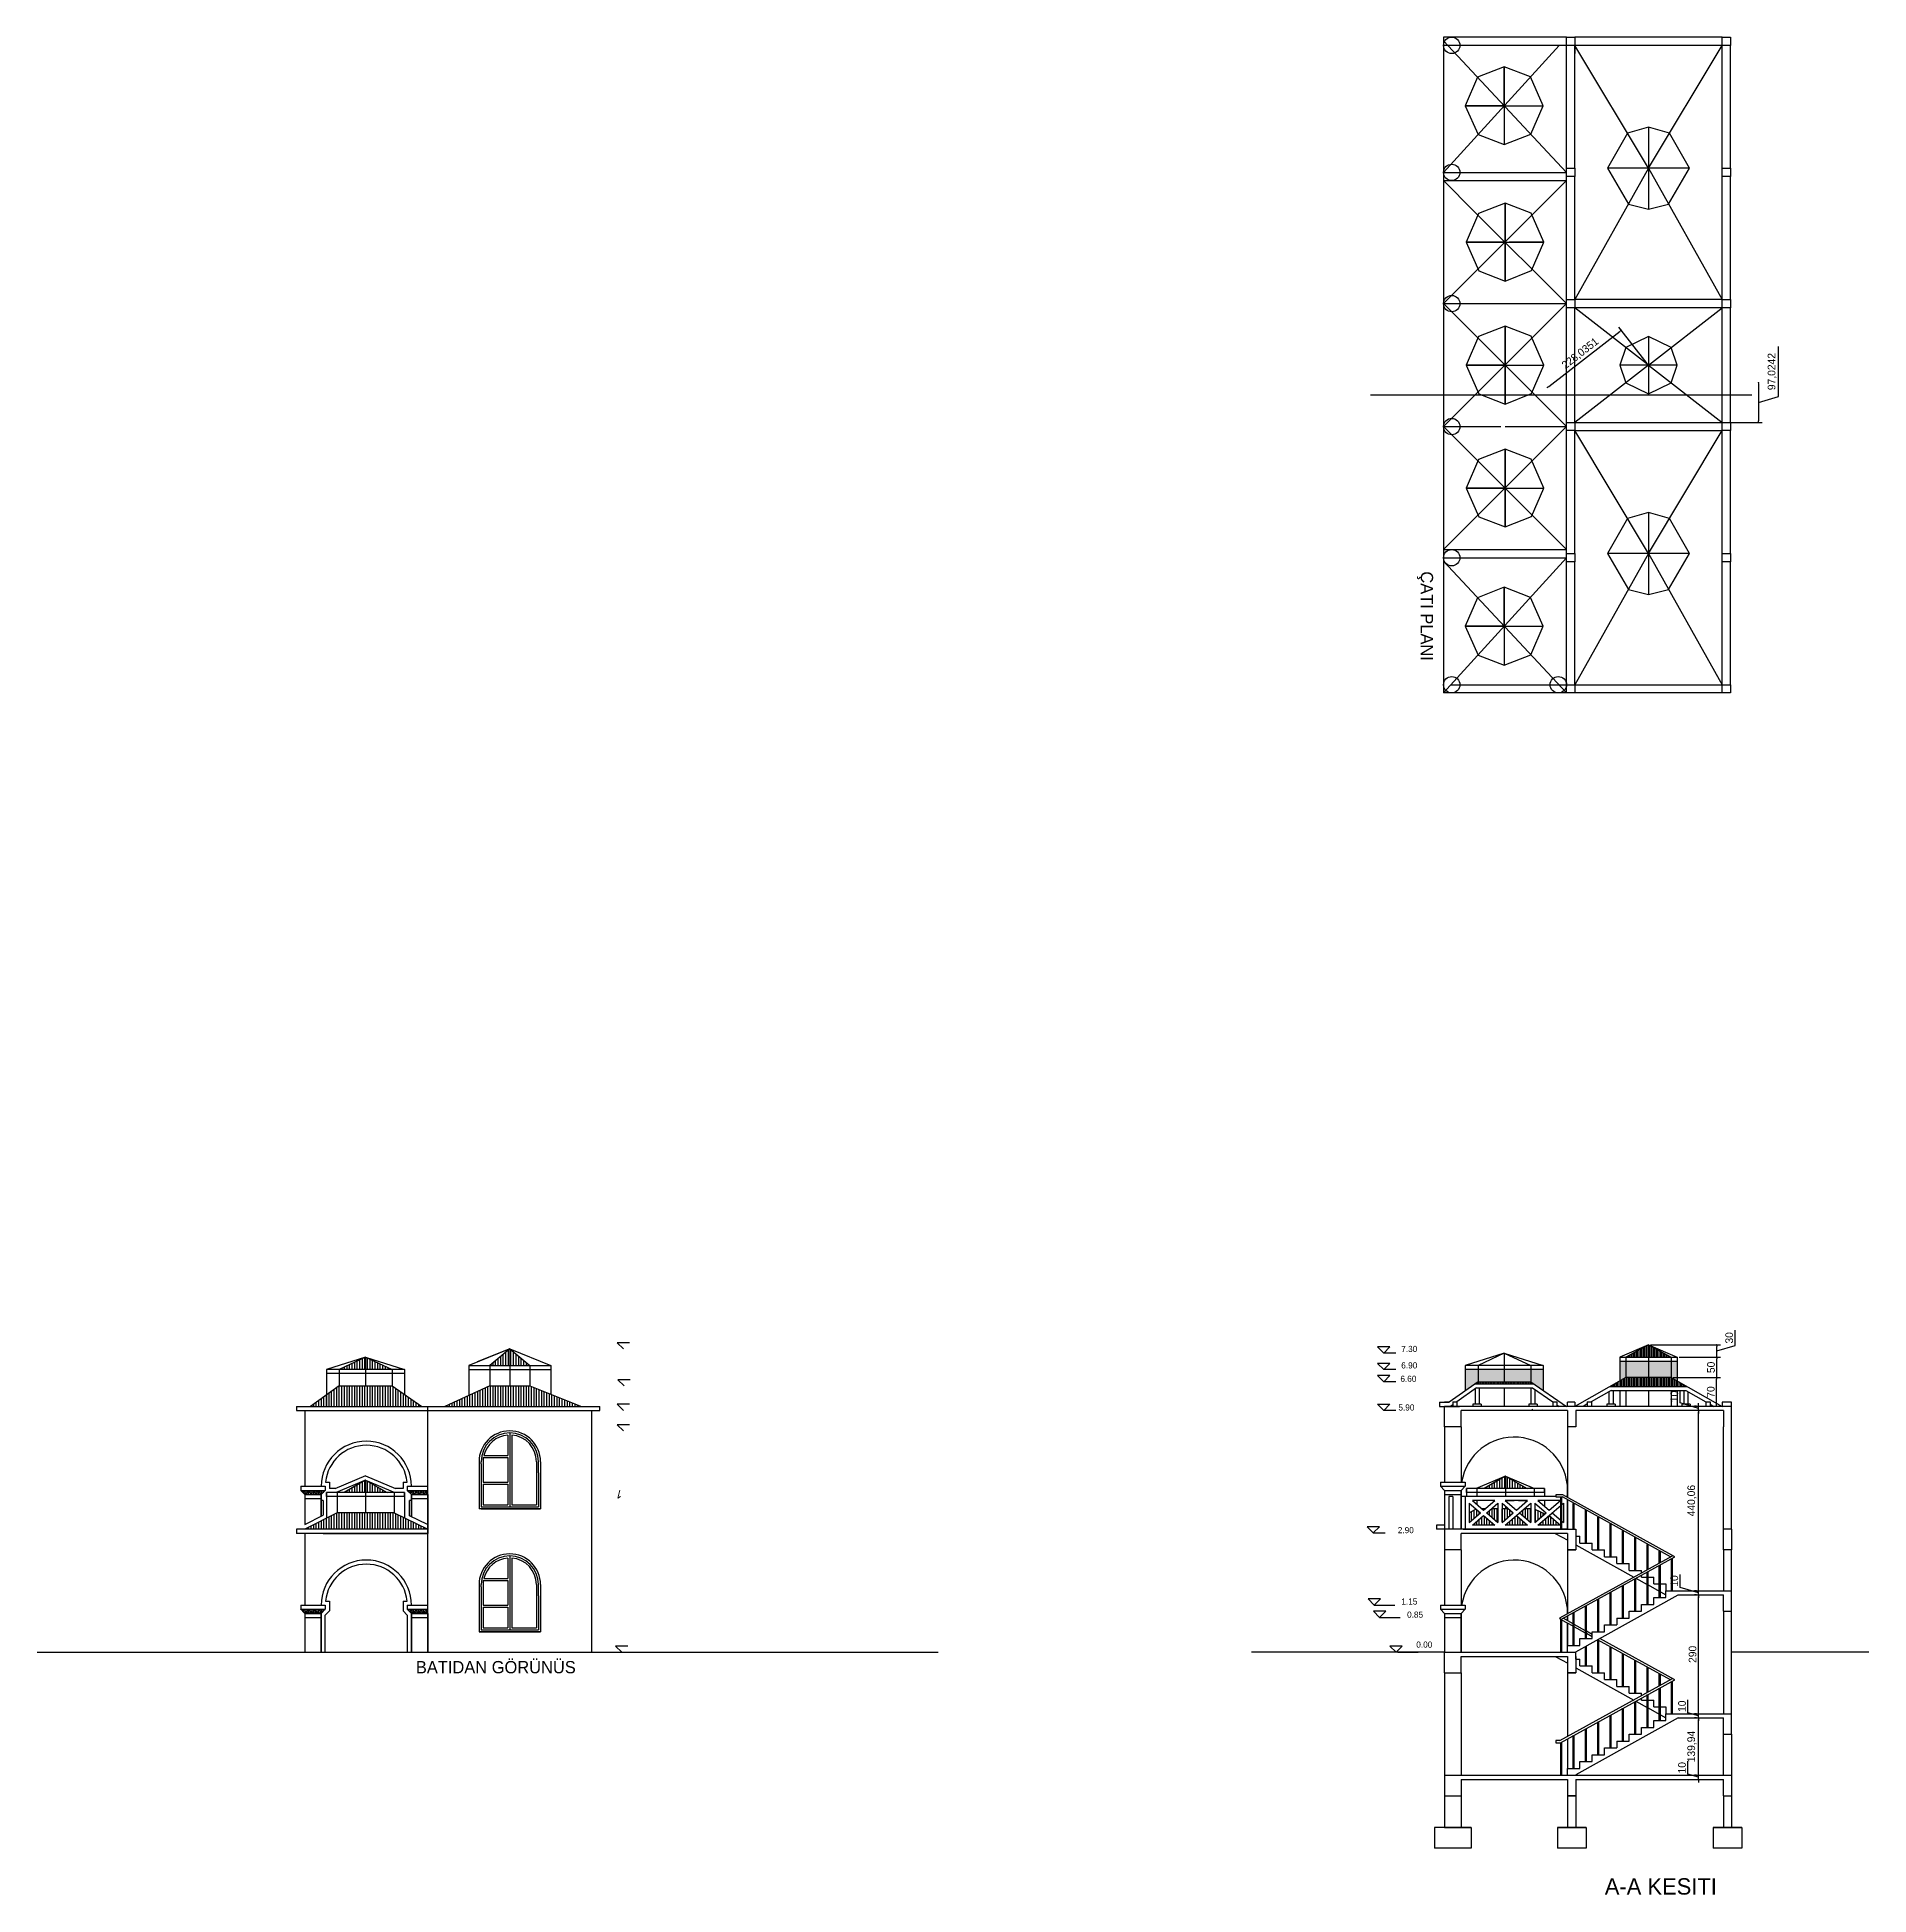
# Model space of a CAD drawing. Extents: x 9483 to 67306, y -5730 to 5191.
# Drawn here: x 9483 to 13952, y -4755 to -223 of the extents above; entities that cross this region are included whole.
import ezdxf

# ---------------------------------------------------------------- set-up
doc = ezdxf.new("R2010")
doc.units = 0
doc.header["$MEASUREMENT"] = 0
doc.layers.get('0').update_dxf_attribs({"linetype": 'CONTINUOUS'})
doc.layers.get('DEFPOINTS').update_dxf_attribs({"linetype": 'CONTINUOUS'})
for name, color, linetype in [('duvar', 3, 'CONTINUOUS'), ('döşeme', 40, 'CONTINUOUS'), ('kolon', 1, 'CONTINUOUS'), ('Layer1', 4, 'CONTINUOUS'), ('yazı', 6, 'CONTINUOUS'), ('ölçü', 5, 'CONTINUOUS')]:
    doc.layers.add(name, color=color, linetype=linetype)
doc.dimstyles.get("Standard").update_dxf_attribs({"dimtxt": 0.18, "dimasz": 0.18, "dimexe": 0.18, "dimexo": 0.0625, "dimgap": 0.09, "dimtad": 0, "dimtih": 1, "dimtoh": 1, "dimdec": 4, "dimzin": 0, "dimdsep": 46, "dimtxsty": 'Standard', "dimcen": 0.09, "dimadec": 0, "dimazin": 0, "dimtfac": 1, "dimtdec": 4, "dimtofl": 0, "dimtmove": 0, "dimatfit": 3, "dimfxl": 1, "dimtolj": 1, "dimtzin": 0, "dimarcsym": 0})
pattern_1 = [(90, (-16373.3795, -4872.568), (-6.25, 4e-16), [])]

msp = doc.modelspace()

# ---------------------------------------------------------------- texts
at = {"layer": 'yazı'}
msp.add_text('ÇATI PLANI', height=30, rotation=270, dxfattribs=at).set_placement((12858.48738, -1526.18333))
msp.add_text('BATIDAN GÖRÜNÜS', height=30, dxfattribs=at).set_placement((10407.09627, -4214.63439))
at = {"layer": 'ölçü', "color": 5}
for s, p in [('7.30', (12810.88425, -3430.8187)), ('6.60', (12808.77294, -3503.57481)), ('6.90', (12810.88425, -3470.88726)), ('0.00', (12847.58767, -4152.06198))]:
    msp.add_text(s, height=15, dxfattribs=at).set_placement(p)
at = {"layer": 'ölçü'}
for s, p in [('5.90', (12803.92193, -3573.54003)), ('2.90', (12802.43875, -3872.73611)), ('1.15', (12811.14705, -4046.88609)), ('0.85', (12825.10427, -4078.9954))]:
    msp.add_text(s, height=15, dxfattribs=at).set_placement(p)
at = {"layer": 'ölçü', "color": 6}
msp.add_text('A-A KESITI', height=40, dxfattribs=at).set_placement((13307.41315, -4754.54179))

# ---------------------------------------------------------------- blocks, each defined once
blk = doc.blocks.new('_DOT')
at = {"color": 0, "linetype": 'ByBlock'}
blk.add_line((-0.5, 0), (-1, 0), dxfattribs=at)
at = {"color": 0, "linetype": 'ByBlock', "const_width": 0.5}
blk.add_lwpolyline([(-0.25, 0, 1), (0.25, 0, 1)], format="xyb", close=True, dxfattribs=at)
blk = doc.blocks.new('*D84')
at = {"layer": 'DEFPOINTS', "color": 0}
for p in [(13358.7, -1065.9), (13358.7, -1163), (13682.3, -1163)]:
    blk.add_point(p, dxfattribs=at)
at = {"layer": 'kolon', "color": 0, "lineweight": -2}
for p, q in [((13731.5, -1099.7), (13731.5, -977.8)), ((13682.3, -1069.7), (13682.3, -1159.2)), ((13682.3, -1114.5), (13731.5, -1099.7)), ((13363.4, -1163), (13691.7, -1163))]:
    blk.add_line(p, q, dxfattribs=at)
at = {"layer": 'kolon', "color": 0, "lineweight": -2, "xscale": 3.75, "yscale": 3.75, "zscale": 3.75}
for p, rotation in [((13682.3, -1065.9), 90), ((13682.3, -1163), 270)]:
    blk.add_blockref('_DOT', p, dxfattribs=dict(at, rotation=rotation))
at = {"layer": 'kolon', "color": 0, "insert": (13715.9, -1038.8), "char_height": 18.75, "attachment_point": 5, "rotation": 90}
blk.add_mtext('\\A1;97,0242', dxfattribs=at)
blk = doc.blocks.new('*D85')
at = {"layer": 'DEFPOINTS', "color": 0}
for p in [(13347.6, -937.6), (13414, -1023), (13234, -1163)]:
    blk.add_point(p, dxfattribs=at)
at = {"layer": 'kolon', "color": 0, "lineweight": -2}
for p, q in [((13170.5, -1075.3), (13344.6, -939.9)), ((13411.1, -1019.3), (13341.8, -930.2))]:
    blk.add_line(p, q, dxfattribs=at)
at = {"layer": 'kolon', "color": 0, "lineweight": -2, "xscale": 3.75, "yscale": 3.75, "zscale": 3.75}
for p, rotation in [((13347.6, -937.6), 37.87498365109776), ((13167.6, -1077.6), 217.8749836510978)]:
    blk.add_blockref('_DOT', p, dxfattribs=dict(at, rotation=rotation))
at = {"layer": 'kolon', "color": 0, "insert": (13248, -995.2), "char_height": 18.75, "attachment_point": 5, "rotation": 37.875}
blk.add_mtext('\\A1;228,0351', dxfattribs=at)
blk = doc.blocks.new('*D86')
at = {"layer": 'DEFPOINTS', "color": 0}
for p in [(13535.6, -4463.3), (13535.6, -4463.3), (13535.6, -4473.3)]:
    blk.add_point(p, dxfattribs=at)
at = {"layer": 'ölçü', "color": 0, "lineweight": -2}
for p, q in [((13509.8, -4460.6), (13509.8, -4429.3)), ((13535.6, -4468.3), (13509.8, -4460.6)), ((13530.9, -4463.3), (13526.2, -4463.3)), ((13535.6, -4459.6), (13535.6, -4455.8)), ((13535.6, -4473.3), (13535.6, -4463.3)), ((13535.6, -4473.3), (13535.6, -4463.3)), ((13535.6, -4477.1), (13535.6, -4480.8))]:
    blk.add_line(p, q, dxfattribs=at)
at = {"layer": 'ölçü', "color": 0, "lineweight": -2, "xscale": 3.75, "yscale": 3.75, "zscale": 3.75}
for p, rotation in [((13535.6, -4463.3), 270), ((13535.6, -4473.3), 90)]:
    blk.add_blockref('_DOT', p, dxfattribs=dict(at, rotation=rotation))
at = {"layer": 'ölçü', "color": 0, "insert": (13495.8, -4445), "char_height": 18.75, "attachment_point": 5, "rotation": 90}
blk.add_mtext('\\A1;10', dxfattribs=at)
blk = doc.blocks.new('*D87')
at = {"layer": 'DEFPOINTS', "color": 0}
for p in [(13535.6, -4323.4), (13535.6, -4323.4), (13535.6, -4463.3)]:
    blk.add_point(p, dxfattribs=at)
at = {"layer": 'ölçü', "color": 0, "lineweight": -2}
for p, q in [((13530.9, -4323.4), (13526.2, -4323.4)), ((13535.6, -4459.6), (13535.6, -4327.1))]:
    blk.add_line(p, q, dxfattribs=at)
at = {"layer": 'ölçü', "color": 0, "lineweight": -2, "xscale": 3.75, "yscale": 3.75, "zscale": 3.75}
for p, rotation in [((13535.6, -4323.4), 90), ((13535.6, -4463.3), 270)]:
    blk.add_blockref('_DOT', p, dxfattribs=dict(at, rotation=rotation))
at = {"layer": 'ölçü', "color": 0, "insert": (13520, -4393.4), "char_height": 18.75, "attachment_point": 5, "rotation": 90}
blk.add_mtext('\\A1;139,94', dxfattribs=at)
blk = doc.blocks.new('*D88')
at = {"layer": 'DEFPOINTS', "color": 0}
for p in [(13535.6, -4313.4), (13535.6, -4313.4), (13535.6, -4323.4)]:
    blk.add_point(p, dxfattribs=at)
at = {"layer": 'ölçü', "color": 0, "lineweight": -2}
for p, q in [((13509.8, -4310.7), (13509.8, -4279.4)), ((13535.6, -4318.4), (13509.8, -4310.7)), ((13530.9, -4313.4), (13526.2, -4313.4)), ((13535.6, -4309.6), (13535.6, -4305.9)), ((13535.6, -4323.4), (13535.6, -4313.4)), ((13535.6, -4323.4), (13535.6, -4313.4)), ((13535.6, -4327.1), (13535.6, -4330.9))]:
    blk.add_line(p, q, dxfattribs=at)
at = {"layer": 'ölçü', "color": 0, "lineweight": -2, "xscale": 3.75, "yscale": 3.75, "zscale": 3.75}
for p, rotation in [((13535.6, -4313.4), 270), ((13535.6, -4323.4), 90)]:
    blk.add_blockref('_DOT', p, dxfattribs=dict(at, rotation=rotation))
at = {"layer": 'ölçü', "color": 0, "insert": (13495.8, -4295), "char_height": 18.75, "attachment_point": 5, "rotation": 90}
blk.add_mtext('\\A1;10', dxfattribs=at)
blk = doc.blocks.new('*D89')
at = {"layer": 'DEFPOINTS', "color": 0}
for p in [(13535.6, -4023.4), (13535.6, -4023.4), (13535.6, -4313.4)]:
    blk.add_point(p, dxfattribs=at)
at = {"layer": 'ölçü', "color": 0, "lineweight": -2}
for p, q in [((13530.9, -4023.4), (13526.2, -4023.4)), ((13535.6, -4309.6), (13535.6, -4027.1))]:
    blk.add_line(p, q, dxfattribs=at)
at = {"layer": 'ölçü', "color": 0, "lineweight": -2, "xscale": 3.75, "yscale": 3.75, "zscale": 3.75}
for p, rotation in [((13535.6, -4023.4), 90), ((13535.6, -4313.4), 270)]:
    blk.add_blockref('_DOT', p, dxfattribs=dict(at, rotation=rotation))
at = {"layer": 'ölçü', "color": 0, "insert": (13521.6, -4168.4), "char_height": 18.75, "attachment_point": 5, "rotation": 90}
blk.add_mtext('\\A1;290', dxfattribs=at)
blk = doc.blocks.new('*D90')
at = {"layer": 'DEFPOINTS', "color": 0}
for p in [(13535.6, -4013.4), (13535.6, -4013.4), (13535.6, -4023.4)]:
    blk.add_point(p, dxfattribs=at)
at = {"layer": 'ölçü', "color": 0, "lineweight": -2}
for p, q in [((13491.1, -4005), (13491.1, -3973.8)), ((13535.6, -4018.4), (13491.1, -4005)), ((13530.9, -4013.4), (13526.2, -4013.4)), ((13535.6, -4009.6), (13535.6, -4005.9)), ((13535.6, -4023.4), (13535.6, -4013.4)), ((13535.6, -4023.4), (13535.6, -4013.4)), ((13535.6, -4027.1), (13535.6, -4030.9))]:
    blk.add_line(p, q, dxfattribs=at)
at = {"layer": 'ölçü', "color": 0, "lineweight": -2, "xscale": 3.75, "yscale": 3.75, "zscale": 3.75}
for p, rotation in [((13535.6, -4013.4), 270), ((13535.6, -4023.4), 90)]:
    blk.add_blockref('_DOT', p, dxfattribs=dict(at, rotation=rotation))
at = {"layer": 'ölçü', "color": 0, "insert": (13477, -3989.4), "char_height": 18.75, "attachment_point": 5, "rotation": 90}
blk.add_mtext('\\A1;10', dxfattribs=at)
blk = doc.blocks.new('*D91')
at = {"layer": 'DEFPOINTS', "color": 0}
for p in [(13535.6, -3573.3), (13535.6, -3573.3), (13535.6, -4013.4)]:
    blk.add_point(p, dxfattribs=at)
at = {"layer": 'ölçü', "color": 0, "lineweight": -2}
for p, q in [((13530.9, -3573.3), (13526.2, -3573.3)), ((13535.6, -4009.6), (13535.6, -3577.1))]:
    blk.add_line(p, q, dxfattribs=at)
at = {"layer": 'ölçü', "color": 0, "lineweight": -2, "xscale": 3.75, "yscale": 3.75, "zscale": 3.75}
for p, rotation in [((13535.6, -3573.3), 90), ((13535.6, -4013.4), 270)]:
    blk.add_blockref('_DOT', p, dxfattribs=dict(at, rotation=rotation))
at = {"layer": 'ölçü', "color": 0, "insert": (13520, -3793.4), "char_height": 18.75, "attachment_point": 5, "rotation": 90}
blk.add_mtext('\\A1;440,06', dxfattribs=at)
blk = doc.blocks.new('*D92')
at = {"layer": 'DEFPOINTS', "color": 0}
for p in [(13535.6, -3563.3), (13535.6, -3563.3), (13535.6, -3573.3)]:
    blk.add_point(p, dxfattribs=at)
at = {"layer": 'ölçü', "color": 0, "lineweight": -2}
for p, q in [((13491.1, -3555), (13491.1, -3523.7)), ((13535.6, -3568.3), (13491.1, -3555)), ((13530.9, -3563.3), (13526.2, -3563.3)), ((13535.6, -3559.6), (13535.6, -3555.8)), ((13535.6, -3573.3), (13535.6, -3563.3)), ((13535.6, -3573.3), (13535.6, -3563.3)), ((13535.6, -3577.1), (13535.6, -3580.8))]:
    blk.add_line(p, q, dxfattribs=at)
at = {"layer": 'ölçü', "color": 0, "lineweight": -2, "xscale": 3.75, "yscale": 3.75, "zscale": 3.75}
for p, rotation in [((13535.6, -3563.3), 270), ((13535.6, -3573.3), 90)]:
    blk.add_blockref('_DOT', p, dxfattribs=dict(at, rotation=rotation))
at = {"layer": 'ölçü', "color": 0, "insert": (13477, -3539.3), "char_height": 18.75, "attachment_point": 5, "rotation": 90}
blk.add_mtext('\\A1;10', dxfattribs=at)
blk = doc.blocks.new('*D93')
at = {"layer": 'DEFPOINTS', "color": 0}
for p in [(13469.2, -3493.3), (13580, -3493.3), (13554.3, -3563.3)]:
    blk.add_point(p, dxfattribs=at)
at = {"layer": 'ölçü', "color": 0, "lineweight": -2}
for p, q in [((13473.9, -3493.3), (13589.4, -3493.3)), ((13580, -3559.6), (13580, -3497.1))]:
    blk.add_line(p, q, dxfattribs=at)
at = {"layer": 'ölçü', "color": 0, "lineweight": -2, "xscale": 3.75, "yscale": 3.75, "zscale": 3.75}
for p, rotation in [((13580, -3493.3), 90), ((13580, -3563.3), 270)]:
    blk.add_blockref('_DOT', p, dxfattribs=dict(at, rotation=rotation))
at = {"layer": 'ölçü', "color": 0, "insert": (13566, -3528.3), "char_height": 18.75, "attachment_point": 5, "rotation": 90}
blk.add_mtext('\\A1;70', dxfattribs=at)
blk = doc.blocks.new('*D94')
at = {"layer": 'DEFPOINTS', "color": 0}
for p in [(13484, -3443.3), (13580.5, -3443.3), (13469.2, -3493.3)]:
    blk.add_point(p, dxfattribs=at)
at = {"layer": 'ölçü', "color": 0, "lineweight": -2}
for p, q in [((13488.7, -3443.3), (13589.9, -3443.3)), ((13580.5, -3489.6), (13580.5, -3447.1))]:
    blk.add_line(p, q, dxfattribs=at)
at = {"layer": 'ölçü', "color": 0, "lineweight": -2, "xscale": 3.75, "yscale": 3.75, "zscale": 3.75}
for p, rotation in [((13580.5, -3443.3), 90), ((13580.5, -3493.3), 270)]:
    blk.add_blockref('_DOT', p, dxfattribs=dict(at, rotation=rotation))
at = {"layer": 'ölçü', "color": 0, "insert": (13566.5, -3468.3), "char_height": 18.75, "attachment_point": 5, "rotation": 90}
blk.add_mtext('\\A1;50', dxfattribs=at)
blk = doc.blocks.new('*D95')
at = {"layer": 'DEFPOINTS', "color": 0}
for p in [(13414, -3413.3), (13484, -3443.3), (13580.5, -3413.3)]:
    blk.add_point(p, dxfattribs=at)
at = {"layer": 'ölçü', "color": 0, "lineweight": -2}
for p, q in [((13625.1, -3415), (13625.1, -3377.5)), ((13418.7, -3413.3), (13589.9, -3413.3)), ((13580.5, -3428.3), (13625.1, -3415)), ((13580.5, -3439.6), (13580.5, -3417.1))]:
    blk.add_line(p, q, dxfattribs=at)
at = {"layer": 'ölçü', "color": 0, "lineweight": -2, "xscale": 3.75, "yscale": 3.75, "zscale": 3.75}
for p, rotation in [((13580.5, -3413.3), 90), ((13580.5, -3443.3), 270)]:
    blk.add_blockref('_DOT', p, dxfattribs=dict(at, rotation=rotation))
at = {"layer": 'ölçü', "color": 0, "insert": (13611, -3396.2), "char_height": 18.75, "attachment_point": 5, "rotation": 90}
blk.add_mtext('\\A1;30', dxfattribs=at)

# ---------------------------------------------------------------- dimensions: what is measured, and where the dimension line sits
at = {"layer": 'kolon', "color": 1}
dim = msp.add_aligned_dim(p1=(13233.99093, -1162.97103), p2=(13413.99093, -1022.97103), distance=108.20546, dimstyle='Standard', override={"dimscale": 7.5, "dimtxt": 2.5, "dimasz": 0.5, "dimexe": 1.25, "dimexo": 0.625, "dimgap": 0.625, "dimtad": 1, "dimtih": 0, "dimtoh": 0, "dimzin": 8, "dimlunit": 6, "dimblk1": 'DOT', "dimblk2": 'DOT', "dimsah": 1, "dimcen": 0.5, "dimse1": 1, "dimtofl": 1, "dimtmove": 1}, dxfattribs=at)
dim.commit()
dim.dimension.update_dxf_attribs({"geometry": '*D85', "text_midpoint": (13247.96638, -995.22518)})
dim = msp.add_linear_dim(base=(13682.280677, -1162.971032), p1=(13358.736279, -1065.946875), p2=(13358.736279, -1162.971032), angle=90, dimstyle='Standard', override={"dimscale": 7.5, "dimtxt": 2.5, "dimasz": 0.5, "dimexe": 1.25, "dimexo": 0.625, "dimgap": 0.625, "dimtad": 1, "dimtih": 0, "dimtoh": 0, "dimzin": 8, "dimlunit": 6, "dimblk1": 'DOT', "dimblk2": 'DOT', "dimsah": 1, "dimcen": 0.5, "dimse1": 1, "dimtofl": 1, "dimtmove": 1}, dxfattribs=at)
dim.commit()
dim.dimension.update_dxf_attribs({"geometry": '*D84', "text_midpoint": (13715.874427, -1095.005829)})
at = {"layer": 'ölçü', "color": 5}
for base, p1, p2, picture, middle in [((13580.53635, -3413.33009), (13483.99093, -3443.33009), (13413.99093, -3413.33009), '*D95', (13611.0051, -3410.28322)), ((13580.53635, -3443.33009), (13469.24559, -3493.33009), (13483.99093, -3443.33009), '*D94', (13566.47385, -3468.33009)), ((13535.61583, -3563.33009), (13535.61583, -3573.33009), (13535.61583, -3563.33009), '*D92', (13477.02208, -3550.28322)), ((13580.01626, -3493.33009), (13554.25825, -3563.33009), (13469.24559, -3493.33009), '*D93', (13565.95376, -3528.33009)), ((13535.61583, -3573.33009), (13535.61583, -4013.39009), (13535.61583, -3573.33009), '*D91', (13519.99083, -3793.36009)), ((13535.61583, -4013.39009), (13535.61583, -4023.39009), (13535.61583, -4013.39009), '*D90', (13477.02208, -4000.34322)), ((13535.61583, -4023.39009), (13535.61583, -4313.39009), (13535.61583, -4023.39009), '*D89', (13521.55333, -4168.39009)), ((13535.61583, -4313.39009), (13535.61583, -4323.39009), (13535.61583, -4313.39009), '*D88', (13495.77208, -4305.96822)), ((13535.61583, -4323.39009), (13535.61583, -4463.33009), (13535.61583, -4323.39009), '*D87', (13519.99083, -4393.36009)), ((13535.61583, -4463.33009), (13535.61583, -4473.33009), (13535.61583, -4463.33009), '*D86', (13495.77208, -4455.90822))]:
    dim = msp.add_linear_dim(base=base, p1=p1, p2=p2, angle=90, dimstyle='Standard', override={"dimscale": 7.5, "dimtxt": 2.5, "dimasz": 0.5, "dimexe": 1.25, "dimexo": 0.625, "dimgap": 0.625, "dimtad": 1, "dimtih": 0, "dimtoh": 0, "dimzin": 8, "dimlunit": 6, "dimblk1": 'DOT', "dimblk2": 'DOT', "dimsah": 1, "dimcen": 0.5, "dimse1": 1, "dimtofl": 1, "dimtmove": 1}, dxfattribs=at)
    dim.commit()
    dim.dimension.update_dxf_attribs({"geometry": picture, "text_midpoint": middle})

# ---------------------------------------------------------------- hatches: boundary and pattern name
at = {"layer": 'duvar'}
h = msp.add_hatch(dxfattribs=at)
h.set_pattern_fill('NET3', color=256, scale=50, angle=90, style=0)
h.set_pattern_definition([(90, (-16373.3795, -4872.568), (-6.25, 4e-16), []), (150, (-16373.3795, -4872.568), (-3.125, -5.4126588), []), (210, (-16373.3795, -4872.568), (3.125, -5.4126588), [])])
h.paths.add_polyline_path([(10176.20393, -3778.33009), (10186.20393, -3768.33009), (10126.20393, -3768.33009), (10136.20393, -3778.33009)])
h.paths.add_polyline_path([(10386.20393, -3768.33009), (10396.20393, -3778.33009), (10436.20393, -3778.33009), (10436.20393, -3768.33009)])
h.paths.add_polyline_path([(10436.20393, -4068.33009), (10436.20393, -4058.33009), (10386.20393, -4058.33009), (10396.20393, -4068.33009)])
h.paths.add_polyline_path([(10126.20393, -4058.33009), (10136.20393, -4068.33009), (10176.20393, -4068.33009), (10186.20393, -4058.33009)])
at = {"layer": 'kolon'}
h = msp.add_hatch(dxfattribs=at)
h.set_pattern_fill('LINE', color=256, scale=50, angle=90, style=0)
h.set_pattern_definition(pattern_1)
h.paths.add_polyline_path([(10811.04162, -3563.33009), (10685.23006, -3513.33009), (10587.17781, -3513.33009), (10478.03291, -3563.33009)])
h.paths.add_polyline_path([(10421.67836, -3563.33009), (10349.05048, -3513.33009), (10220.32633, -3513.33009), (10150.22433, -3563.33009)])
h.paths.add_polyline_path([(10349.05048, -3473.45779), (10284.23025, -3443.50625), (10284.23025, -3473.45779)])
h.paths.add_polyline_path([(10220.32633, -3473.45779), (10284.23025, -3473.45779), (10284.23025, -3443.50625)])
h.paths.add_polyline_path([(10636.20393, -3463.33009), (10636.20393, -3423.33009), (10587.17781, -3463.33009)])
h.paths.add_polyline_path([(10636.20393, -3423.33009), (10636.20393, -3463.33009), (10685.23006, -3463.33009)])
h = msp.add_hatch(dxfattribs=at)
h.set_pattern_fill('LINE', color=1, scale=30, angle=90, style=0)
h.paths.add_polyline_path([(13413.99093, -3443.33009), (13413.99093, -3413.33009), (13358.73628, -3443.33009)])
h.paths.add_polyline_path([(13413.99093, -3443.33009), (13469.24559, -3443.33009), (13413.99093, -3413.33009)])
h = msp.add_hatch(color=1, dxfattribs=at)
h.dxf.hatch_style = 1
h.set_gradient(color1=(255, 223, 127), color2=(255, 246, 219), one_color=1, tint=0.93, name='CYLINDER')
h.paths.add_polyline_path([(12998.11333, -3473.45779), (12967.01725, -3473.45779), (12967.01725, -3525.50926), (12998.11333, -3503.33009)])
h.paths.add_polyline_path([(13157.01725, -3473.45779), (13126.83748, -3473.45779), (13126.83748, -3503.33009), (13157.01725, -3524.10708)])
h.paths.add_polyline_path([(13358.73628, -3453.45779), (13343.99093, -3453.45779), (13343.99093, -3501.60434), (13358.73628, -3493.33009)])
h.paths.add_polyline_path([(13483.99093, -3453.45779), (13469.24559, -3453.45779), (13469.24559, -3493.33009), (13483.99093, -3501.60434)])
h = msp.add_hatch(color=1, dxfattribs=at)
h.dxf.hatch_style = 1
h.set_gradient(color1=(255, 205, 56), color2=(255, 219, 112), one_color=1, tint=0.72, name='CYLINDER')
h.paths.add_polyline_path([(13062.01725, -3473.45779), (12998.11333, -3473.45779), (12998.11333, -3503.33009), (13062.01725, -3503.33009)])
h.paths.add_polyline_path([(13126.83748, -3473.45779), (13062.01725, -3473.45779), (13062.01725, -3503.33009), (13126.83748, -3503.33009)])
h.paths.add_polyline_path([(13413.99093, -3453.45779), (13358.73628, -3453.45779), (13358.73628, -3493.33009), (13413.99093, -3493.33009)])
h.paths.add_polyline_path([(13469.24559, -3453.45779), (13413.99093, -3453.45779), (13413.99093, -3493.33009), (13469.24559, -3493.33009)])
h = msp.add_hatch(dxfattribs=at)
h.set_pattern_fill('LINE', color=1, scale=30, angle=90, style=0)
h.paths.add_polyline_path([(13134.32165, -3508.4825), (13126.83748, -3503.33009), (12998.11333, -3503.33009), (12990.88945, -3508.4825)])
h = msp.add_hatch(dxfattribs=at)
h.set_pattern_fill('LINE', color=1, scale=30, angle=90, style=0)
h.paths.add_polyline_path([(13358.73628, -3493.33009), (13320.00331, -3515.06483), (13507.97856, -3515.06483), (13469.24559, -3493.33009)])
h = msp.add_hatch(dxfattribs=at)
h.set_pattern_fill('LINE', color=256, scale=50, angle=90, style=0)
h.set_pattern_definition(pattern_1)
h.paths.add_polyline_path([(10354.52456, -3823.33009), (10214.78, -3823.33009), (10135.91915, -3863.33009), (10436.20393, -3863.33009)])
h.paths.add_polyline_path([(10284.23025, -3743.45779), (10284.23025, -3773.45779), (10336.95098, -3773.45779)])
h.paths.add_polyline_path([(10284.23025, -3743.45779), (10232.14256, -3773.45779), (10284.23025, -3773.45779)])

# ---------------------------------------------------------------- linework, layer by layer
for p, q in [((13213.99093, -252.97103), (13213.99093, -242.97103)), ((13213.99093, -252.97103), (13213.99093, -242.97103)), ((13233.99093, -242.97103), (13233.99093, -262.97103)), ((13233.99093, -262.97103), (13233.99093, -242.97103)), ((13138.99093, -797.97103), (13213.99093, -872.97103)), ((10181.20393, -4163.33009), (10451.20393, -4163.33009))]:
    msp.add_line(p, q)
at = {"color": 27}
for p, q in [((13188.01003, -3783.33009), (12956.90816, -3783.33009)), ((13188.01003, -3783.33009), (12956.90816, -3783.33009)), ((13176.67043, -3783.33009), (12966.67043, -3783.33009)), ((12966.67043, -3783.33009), (12966.67043, -3863.33009)), ((12976.67043, -3799.91548), (12976.67043, -3846.74471)), ((12976.67043, -3799.91548), (12976.67043, -3846.74471)), ((12976.67043, -3799.91548), (13003.98747, -3823.33009)), ((12976.67043, -3799.91548), (13003.98747, -3823.33009)), ((12976.67043, -3799.91548), (12976.67043, -3846.74471)), ((12976.67043, -3799.91548), (13003.98747, -3823.33009)), ((12976.67043, -3799.91548), (13003.98747, -3823.33009)), ((12984.35338, -3793.33009), (13011.67043, -3816.74471)), ((13038.98747, -3793.33009), (12984.35338, -3793.33009)), ((13038.98747, -3793.33009), (12984.35338, -3793.33009)), ((12984.35338, -3793.33009), (13011.67043, -3816.74471)), ((13038.98747, -3793.33009), (12984.35338, -3793.33009)), ((12984.35338, -3793.33009), (13011.67043, -3816.74471)), ((13038.98747, -3793.33009), (12984.35338, -3793.33009)), ((12984.35338, -3793.33009), (13011.67043, -3816.74471)), ((13011.67043, -3816.74471), (13038.98747, -3793.33009)), ((13011.67043, -3816.74471), (13038.98747, -3793.33009)), ((13011.67043, -3816.74471), (13038.98747, -3793.33009)), ((13011.67043, -3816.74471), (13038.98747, -3793.33009)), ((13019.35338, -3823.33009), (13046.67043, -3799.91548)), ((13019.35338, -3823.33009), (13046.67043, -3799.91548)), ((13046.67043, -3799.91548), (13046.67043, -3846.74471)), ((13046.67043, -3799.91548), (13046.67043, -3846.74471)), ((13046.67043, -3799.91548), (13046.67043, -3846.74471)), ((13046.67043, -3799.91548), (13046.67043, -3846.74471)), ((13056.67043, -3799.91548), (13056.67043, -3846.74471)), ((13056.67043, -3799.91548), (13056.67043, -3846.74471)), ((13056.67043, -3799.91548), (13056.67043, -3846.74471)), ((13056.67043, -3799.91548), (13056.67043, -3846.74471)), ((13056.67043, -3799.91548), (13083.98747, -3823.33009)), ((13056.67043, -3799.91548), (13083.98747, -3823.33009)), ((13056.67043, -3799.91548), (13056.67043, -3846.74471)), ((13056.67043, -3799.91548), (13056.67043, -3846.74471)), ((13056.67043, -3799.91548), (13056.67043, -3846.74471)), ((13056.67043, -3799.91548), (13056.67043, -3846.74471)), ((13056.67043, -3799.91548), (13083.98747, -3823.33009)), ((13056.67043, -3799.91548), (13083.98747, -3823.33009)), ((13118.98747, -3793.33009), (13064.35338, -3793.33009)), ((13064.35338, -3793.33009), (13091.67043, -3816.74471)), ((13064.35338, -3793.33009), (13086.67043, -3793.33009)), ((13118.98747, -3793.33009), (13064.35338, -3793.33009)), ((13064.35338, -3793.33009), (13086.67043, -3793.33009)), ((13064.35338, -3793.33009), (13091.67043, -3816.74471)), ((13064.35338, -3793.33009), (13091.67043, -3816.74471)), ((13118.98747, -3793.33009), (13064.35338, -3793.33009)), ((13064.35338, -3793.33009), (13091.67043, -3816.74471)), ((13118.98747, -3793.33009), (13064.35338, -3793.33009)), ((13064.35338, -3853.33009), (13126.67043, -3799.91548)), ((13064.35338, -3853.33009), (13126.67043, -3799.91548)), ((13091.67043, -3816.74471), (13118.98747, -3793.33009)), ((13091.67043, -3816.74471), (13118.98747, -3793.33009)), ((13091.67043, -3816.74471), (13118.98747, -3793.33009)), ((13091.67043, -3816.74471), (13118.98747, -3793.33009)), ((13096.67043, -3793.33009), (13101.67043, -3793.33009)), ((13096.67043, -3793.33009), (13118.98747, -3793.33009)), ((13099.35338, -3823.33009), (13126.67043, -3799.91548)), ((13099.35338, -3823.33009), (13126.67043, -3799.91548)), ((13126.67043, -3799.91548), (13126.67043, -3846.74471)), ((13126.67043, -3799.91548), (13126.67043, -3846.74471)), ((13126.67043, -3799.91548), (13126.67043, -3846.74471)), ((13126.67043, -3799.91548), (13126.67043, -3846.74471)), ((13126.67043, -3799.91548), (13126.67043, -3846.74471)), ((13126.67043, -3799.91548), (13126.67043, -3846.74471)), ((13126.67043, -3799.91548), (13126.67043, -3846.74471)), ((13126.67043, -3799.91548), (13126.67043, -3846.74471)), ((13136.67043, -3799.91548), (13136.67043, -3846.74471)), ((13136.67043, -3799.91548), (13136.67043, -3846.74471)), ((13136.67043, -3799.91548), (13136.67043, -3846.74471)), ((13136.67043, -3799.91548), (13136.67043, -3846.74471)), ((13136.67043, -3799.91548), (13163.98747, -3823.33009)), ((13136.67043, -3799.91548), (13163.98747, -3823.33009)), ((13136.67043, -3799.91548), (13136.67043, -3846.74471)), ((13136.67043, -3799.91548), (13136.67043, -3846.74471)), ((13136.67043, -3799.91548), (13136.67043, -3846.74471)), ((13136.67043, -3799.91548), (13136.67043, -3846.74471)), ((13136.67043, -3799.91548), (13163.98747, -3823.33009)), ((13136.67043, -3799.91548), (13163.98747, -3823.33009)), ((13144.35338, -3793.33009), (13171.67043, -3816.74471)), ((13176.67043, -3793.33009), (13144.35338, -3793.33009)), ((13144.35338, -3793.33009), (13171.67043, -3816.74471)), ((13176.67043, -3793.33009), (13144.35338, -3793.33009)), ((13198.98747, -3793.33009), (13144.35338, -3793.33009)), ((13144.35338, -3793.33009), (13171.67043, -3816.74471)), ((13144.35338, -3793.33009), (13171.67043, -3816.74471)), ((13198.98747, -3793.33009), (13144.35338, -3793.33009)), ((13144.35338, -3853.33009), (13206.67043, -3799.91548)), ((13144.35338, -3853.33009), (13206.67043, -3799.91548)), ((13171.67043, -3816.74471), (13198.98747, -3793.33009)), ((13171.67043, -3816.74471), (13198.98747, -3793.33009)), ((13206.67043, -3799.91548), (13206.67043, -3846.74471)), ((13206.67043, -3799.91548), (13206.67043, -3846.74471)), ((13206.67043, -3799.91548), (13206.67043, -3846.74471)), ((13206.67043, -3799.91548), (13206.67043, -3846.74471)), ((13206.67043, -3799.91548), (13206.67043, -3846.74471)), ((13206.67043, -3799.91548), (13206.67043, -3846.74471)), ((13216.90816, -3783.33009), (13213.21291, -3783.33009)), ((13216.90816, -3783.33009), (13213.21291, -3783.33009)), ((13216.67043, -3783.33009), (13216.67043, -3785.2517)), ((13216.67043, -3783.33009), (13216.67043, -3785.2517)), ((13216.67043, -3783.33009), (13216.67043, -3785.2517)), ((13216.67043, -3783.33009), (13216.67043, -3785.2517)), ((13216.67043, -3790.97204), (13216.67043, -3863.34548)), ((13216.67043, -3790.97204), (13216.67043, -3863.34548)), ((13216.67043, -3790.97204), (13216.67043, -3863.34548)), ((13216.67043, -3790.97204), (13216.67043, -3863.34548)), ((12976.67043, -3846.74471), (13003.98747, -3823.33009)), ((12976.67043, -3846.74471), (13003.98747, -3823.33009)), ((12976.67043, -3846.74471), (13003.98747, -3823.33009)), ((12976.67043, -3846.74471), (13003.98747, -3823.33009)), ((12984.35338, -3853.33009), (13011.67043, -3829.91548)), ((12984.35338, -3853.33009), (13011.67043, -3829.91548)), ((13011.67043, -3829.91548), (13038.98747, -3853.33009)), ((13011.67043, -3829.91548), (13038.98747, -3853.33009)), ((13011.67043, -3829.91548), (13038.98747, -3853.33009)), ((13011.67043, -3829.91548), (13038.98747, -3853.33009)), ((13019.35338, -3823.33009), (13046.67043, -3846.74471)), ((13019.35338, -3823.33009), (13046.67043, -3846.74471)), ((13019.35338, -3823.33009), (13046.67043, -3846.74471)), ((13019.35338, -3823.33009), (13046.67043, -3846.74471)), ((13056.67043, -3846.74471), (13083.98747, -3823.33009)), ((13056.67043, -3846.74471), (13083.98747, -3823.33009)), ((13056.67043, -3846.74471), (13083.98747, -3823.33009)), ((13056.67043, -3846.74471), (13083.98747, -3823.33009)), ((13064.35338, -3853.33009), (13091.67043, -3829.91548)), ((13064.35338, -3853.33009), (13091.67043, -3829.91548)), ((13091.67043, -3829.91548), (13118.98747, -3853.33009)), ((13091.67043, -3829.91548), (13118.98747, -3853.33009)), ((13091.67043, -3829.91548), (13118.98747, -3853.33009)), ((13091.67043, -3829.91548), (13118.98747, -3853.33009)), ((13099.35338, -3823.33009), (13126.67043, -3846.74471)), ((13099.35338, -3823.33009), (13126.67043, -3846.74471)), ((13099.35338, -3823.33009), (13126.67043, -3846.74471)), ((13099.35338, -3823.33009), (13126.67043, -3846.74471)), ((13136.67043, -3846.74471), (13163.98747, -3823.33009)), ((13136.67043, -3846.74471), (13163.98747, -3823.33009)), ((13136.67043, -3846.74471), (13163.98747, -3823.33009)), ((13136.67043, -3846.74471), (13163.98747, -3823.33009)), ((13144.35338, -3853.33009), (13176.67043, -3825.62977)), ((13144.35338, -3853.33009), (13170.75143, -3830.70319)), ((13171.67043, -3816.74471), (13176.67043, -3812.45899)), ((13171.67043, -3816.74471), (13176.67043, -3812.45899)), ((13171.67043, -3829.91548), (13176.67043, -3834.2012)), ((13171.67043, -3829.91548), (13176.67043, -3834.2012)), ((13171.67043, -3829.91548), (13198.98747, -3853.33009)), ((13171.67043, -3829.91548), (13198.98747, -3853.33009)), ((13179.35338, -3823.33009), (13206.67043, -3846.74471)), ((13179.35338, -3823.33009), (13206.67043, -3846.74471)), ((13038.98747, -3853.33009), (12984.35338, -3853.33009)), ((13038.98747, -3853.33009), (12984.35338, -3853.33009)), ((13038.98747, -3853.33009), (12984.35338, -3853.33009)), ((13038.98747, -3853.33009), (12984.35338, -3853.33009)), ((13038.98747, -3853.33009), (12984.35338, -3853.33009)), ((13038.98747, -3853.33009), (12984.35338, -3853.33009)), ((13038.98747, -3853.33009), (12984.35338, -3853.33009)), ((13038.98747, -3853.33009), (12984.35338, -3853.33009)), ((13118.98747, -3853.33009), (13064.35338, -3853.33009)), ((13118.98747, -3853.33009), (13064.35338, -3853.33009)), ((13118.98747, -3853.33009), (13064.35338, -3853.33009)), ((13118.98747, -3853.33009), (13064.35338, -3853.33009)), ((13118.98747, -3853.33009), (13064.35338, -3853.33009)), ((13118.98747, -3853.33009), (13064.35338, -3853.33009)), ((13118.98747, -3853.33009), (13064.35338, -3853.33009)), ((13118.98747, -3853.33009), (13064.35338, -3853.33009)), ((13118.98747, -3853.33009), (13064.35338, -3853.33009)), ((13118.98747, -3853.33009), (13064.35338, -3853.33009)), ((13118.98747, -3853.33009), (13064.35338, -3853.33009)), ((13118.98747, -3853.33009), (13064.35338, -3853.33009)), ((13176.67043, -3853.33009), (13144.35338, -3853.33009)), ((13176.67043, -3853.33009), (13144.35338, -3853.33009)), ((13176.67043, -3853.33009), (13144.35338, -3853.33009)), ((13176.67043, -3853.33009), (13144.35338, -3853.33009)), ((13176.67043, -3853.33009), (13144.35338, -3853.33009)), ((13176.67043, -3853.33009), (13144.35338, -3853.33009)), ((13198.98747, -3853.33009), (13144.35338, -3853.33009)), ((13198.98747, -3853.33009), (13144.35338, -3853.33009)), ((13198.98747, -3853.33009), (13144.35338, -3853.33009)), ((13198.98747, -3853.33009), (13144.35338, -3853.33009)), ((13198.98747, -3853.33009), (13144.35338, -3853.33009)), ((13198.98747, -3853.33009), (13144.35338, -3853.33009)), ((13206.67043, -3863.33009), (13206.67043, -3863.34548)), ((13206.67043, -3863.33009), (13206.67043, -3863.34548)), ((13206.67043, -3863.33009), (13206.67043, -3863.34548)), ((13206.67043, -3863.33009), (13206.67043, -3863.34548))]:
    msp.add_line(p, q, dxfattribs=at)
at = {"layer": 'duvar'}
for p, q in [((13213.99093, -222.97103), (12913.99093, -222.97103)), ((13593.99093, -222.97103), (13233.99093, -222.97103)), ((13213.99093, -242.97103), (12913.99093, -242.97103)), ((13213.99093, -542.97103), (13213.99093, -242.97103)), ((13593.99093, -242.97103), (13233.99093, -242.97103)), ((13593.99093, -242.97103), (13233.99093, -242.97103)), ((13233.99093, -542.97103), (13233.99093, -242.97103)), ((13593.99093, -542.97103), (13593.99093, -242.97103)), ((13613.99093, -542.97103), (13613.99093, -242.97103)), ((13613.99093, -542.97103), (13613.99093, -242.97103)), ((12913.99093, -379.73666), (12913.99093, -1519.81415)), ((12913.99093, -552.97103), (13213.99093, -552.97103)), ((12913.99093, -572.97103), (13213.99093, -572.97103)), ((13213.99093, -722.97103), (13213.99093, -562.97103)), ((13213.99093, -862.97103), (13213.99093, -572.97103)), ((13233.99093, -862.97103), (13233.99093, -562.97103)), ((13593.99093, -862.97103), (13593.99093, -562.97103)), ((13613.99093, -862.97103), (13613.99093, -562.97103)), ((13613.99093, -862.97103), (13613.99093, -562.97103)), ((13213.99093, -1162.97103), (13213.99093, -882.97103)), ((13593.99093, -862.97103), (13233.99093, -862.97103)), ((13593.99093, -882.97103), (13233.99093, -882.97103)), ((13233.99093, -1162.97103), (13233.99093, -882.97103)), ((13593.99093, -1162.97103), (13593.99093, -882.97103)), ((13613.99093, -1162.97103), (13613.99093, -882.97103)), ((13613.99093, -1162.97103), (13613.99093, -882.97103)), ((13233.99093, -1162.97103), (13593.99093, -1162.97103)), ((13213.99093, -1472.97103), (13213.99093, -1182.97103)), ((13233.99093, -1182.97103), (13593.99093, -1182.97103)), ((13233.99093, -1482.97103), (13233.99093, -1182.97103)), ((13593.99093, -1482.97103), (13593.99093, -1182.97103)), ((13613.99093, -1482.97103), (13613.99093, -1182.97103)), ((13613.99093, -1482.97103), (13613.99093, -1182.97103)), ((13213.99093, -1482.97103), (13213.99093, -1322.97103)), ((12913.99093, -1472.97103), (13213.99093, -1472.97103)), ((12913.99093, -1492.97103), (13213.99093, -1492.97103)), ((12933.99093, -1472.97103), (13213.99093, -1472.97103)), ((13213.99093, -1802.97103), (13213.99093, -1502.97103)), ((13213.99093, -1802.97103), (13213.99093, -1502.97103)), ((13233.99093, -1802.97103), (13233.99093, -1502.97103)), ((13593.99093, -1802.97103), (13593.99093, -1502.97103)), ((13613.99093, -1802.97103), (13613.99093, -1502.97103)), ((13613.99093, -1802.97103), (13613.99093, -1502.97103)), ((12932.17275, -1802.97103), (13213.99093, -1802.97103)), ((13233.99093, -1802.97103), (13593.99093, -1802.97103)), ((13213.99093, -1822.97103), (12913.99093, -1822.97103)), ((13593.99093, -1822.97103), (13233.99093, -1822.97103)), ((10284.23025, -3443.50625), (10284.23025, -3513.33009)), ((10636.20393, -3423.33009), (10636.20393, -3513.33009)), ((13062.01725, -3433.50625), (13062.01725, -3503.33009)), ((10189.23025, -3473.45779), (10189.23025, -3563.33009)), ((10379.23025, -3483.45779), (10189.23025, -3483.45779)), ((10220.32633, -3473.45779), (10220.32633, -3513.33009)), ((10349.05048, -3473.45779), (10349.05048, -3513.33009)), ((10379.23025, -3473.45779), (10379.23025, -3534.10708)), ((10536.20393, -3463.33009), (10536.20393, -3536.68156)), ((10536.20393, -3473.33009), (10736.20393, -3473.33009)), ((10587.17781, -3463.33009), (10587.17781, -3513.33009)), ((10685.23006, -3463.33009), (10685.23006, -3513.33009)), ((10736.20393, -3463.33009), (10736.20393, -3533.58812)), ((12967.01725, -3463.45779), (12967.01725, -3525.50926)), ((13157.01725, -3473.45779), (12967.01725, -3473.45779)), ((12998.11333, -3463.45779), (12998.11333, -3503.33009)), ((13126.83748, -3463.45779), (13126.83748, -3503.33009)), ((13157.01725, -3463.45779), (13157.01725, -3524.10708)), ((13062.01725, -3518.4825), (13062.01725, -3563.33009)), ((10136.20393, -3573.33009), (10136.20393, -3758.33009)), ((10436.20393, -3788.33009), (10436.20393, -3563.33009)), ((10836.20393, -4163.33009), (10836.20393, -3573.33009)), ((10126.20393, -3758.33009), (10186.20393, -3758.33009)), ((10126.20393, -3758.33009), (10126.20393, -3768.33009)), ((10186.20393, -3758.33009), (10186.20393, -3768.33009)), ((10284.23025, -3743.45779), (10284.23025, -3823.33009)), ((10376.20393, -3748.33009), (10385.70268, -3748.33009)), ((10376.20393, -3748.33009), (10376.20393, -3763.45779)), ((10386.20393, -3758.33009), (10436.20393, -3758.33009)), ((10386.20393, -3758.33009), (10396.20393, -3758.33009)), ((10386.20393, -3758.33009), (10386.20393, -3768.33009)), ((12906.67043, -3748.33009), (12966.67043, -3748.33009)), ((12906.67043, -3748.33009), (12906.67043, -3758.33009)), ((12906.67043, -3748.33009), (12966.67043, -3748.33009)), ((12906.67043, -3758.33009), (12966.67043, -3758.33009)), ((12906.67043, -3758.33009), (12916.67043, -3768.33009)), ((12906.67043, -3758.33009), (12966.67043, -3758.33009)), ((12916.67043, -3758.33009), (12916.67043, -3758.74482)), ((12956.67043, -3768.33009), (12966.67043, -3758.33009)), ((12956.67043, -3768.33009), (12966.67043, -3758.33009)), ((12966.67043, -3748.33009), (12966.67043, -3758.33009)), ((12966.67043, -3748.33009), (12966.67043, -3758.33009)), ((13064.98153, -3733.45779), (13064.98153, -3783.33009)), ((10126.20393, -3768.33009), (10186.20393, -3768.33009)), ((10126.20393, -3768.33009), (10136.20393, -3778.33009)), ((10136.20393, -3778.33009), (10136.20393, -3851.97282)), ((10136.20393, -3778.33009), (10136.20393, -3851.97282)), ((10136.20393, -3778.33009), (10136.20393, -3851.97282)), ((10136.20393, -3778.33009), (10136.20393, -3851.97282)), ((10136.20393, -3778.33009), (10176.20393, -3778.33009)), ((10136.20393, -3788.33009), (10176.20393, -3788.33009)), ((10176.20393, -3778.33009), (10186.20393, -3768.33009)), ((10176.20393, -3778.33009), (10176.20393, -3831.68392)), ((10176.20393, -3831.68392), (10176.20393, -3778.33009)), ((10176.20393, -3778.33009), (10176.20393, -3831.68392)), ((10176.20393, -3831.68392), (10176.20393, -3778.33009)), ((10181.20393, -3793.33009), (10176.20393, -3793.33009)), ((10181.20393, -3793.33009), (10181.20393, -3829.1478)), ((10189.23025, -3773.45779), (10189.23025, -3836.2895)), ((10189.23025, -3783.45779), (10189.23025, -3773.45779)), ((10189.23025, -3783.45779), (10189.23025, -3833.78836)), ((10379.23025, -3783.45779), (10189.23025, -3783.45779)), ((10214.78, -3773.45779), (10214.78, -3823.33009)), ((10354.52456, -3773.45779), (10354.52456, -3823.33009)), ((10379.23025, -3773.45779), (10379.23025, -3835.42896)), ((10379.23025, -3783.45779), (10379.23025, -3773.45779)), ((10379.23025, -3783.45779), (10379.23025, -3834.00964)), ((10386.20393, -3768.33009), (10436.20393, -3768.33009)), ((10386.20393, -3768.33009), (10396.20393, -3778.33009)), ((10391.20393, -3830.15796), (10391.20393, -3793.33009)), ((10396.20393, -3793.33009), (10391.20393, -3793.33009)), ((10396.20393, -3832.60656), (10396.20393, -3778.33009)), ((10396.20393, -3778.33009), (10396.20393, -3832.60656)), ((10396.20393, -3778.33009), (10396.20393, -3832.60656)), ((10396.20393, -3778.33009), (10396.20393, -3832.60656)), ((10396.20393, -3778.33009), (10436.20393, -3778.33009)), ((10396.20393, -3788.33009), (10436.20393, -3788.33009)), ((10436.20393, -3863.33009), (10436.20393, -3778.33009)), ((10436.20393, -3873.33009), (10436.20393, -3778.33009)), ((10436.20393, -3873.33009), (10436.20393, -3778.33009)), ((10436.20393, -3778.33009), (10436.20393, -3873.33009)), ((10436.20393, -3873.33009), (10436.20393, -3778.33009)), ((12916.67043, -3768.33009), (12956.67043, -3768.33009)), ((12916.67043, -3778.33009), (12956.67043, -3778.33009)), ((12969.98153, -3773.45779), (12969.98153, -3763.45779)), ((12969.98153, -3763.45779), (12969.98153, -3783.33009)), ((13159.98153, -3773.45779), (12969.98153, -3773.45779)), ((12969.98153, -3773.45779), (12969.98153, -3783.33009)), ((12995.53128, -3763.45779), (12995.53128, -3783.33009)), ((12995.53128, -3793.33009), (12995.53128, -3802.91115)), ((13135.27584, -3763.45779), (13135.27584, -3783.33009)), ((13159.98153, -3773.45779), (13159.98153, -3763.45779)), ((13159.98153, -3763.45779), (13159.98153, -3783.33009)), ((13159.98153, -3773.45779), (13159.98153, -3783.33009)), ((13159.98153, -3793.33009), (13159.98153, -3806.72565)), ((13159.98153, -3793.33009), (13159.98153, -3806.72565)), ((13216.67043, -3768.33009), (13216.67043, -3785.2517)), ((13216.67043, -3785.2517), (13216.67043, -3768.33009)), ((13216.67043, -3785.2517), (13216.67043, -3768.33009)), ((13216.67043, -3863.33009), (13216.67043, -3790.97204)), ((13216.67043, -3863.33009), (13216.67043, -3790.97204)), ((13216.67043, -3790.97204), (13216.67043, -3863.33009)), ((13064.98153, -3807.03929), (13064.98153, -3813.33009)), ((10116.20393, -3863.33009), (10116.20393, -3873.33009)), ((10436.20393, -3873.33009), (10116.20393, -3873.33009)), ((10136.20393, -3873.33009), (10136.20393, -4048.33009)), ((10181.20393, -3873.33009), (10436.20393, -3873.33009)), ((10436.20393, -3863.33009), (10436.20393, -3873.33009)), ((10436.20393, -4163.33009), (10436.20393, -3873.33009)), ((12896.95521, -3853.33009), (12896.95521, -3863.33009)), ((12916.67043, -3863.33009), (12896.95521, -3863.33009)), ((10126.20393, -4048.33009), (10186.20393, -4048.33009)), ((10126.20393, -4048.33009), (10126.20393, -4058.33009)), ((10126.20393, -4058.33009), (10186.20393, -4058.33009)), ((10126.20393, -4058.33009), (10136.20393, -4068.33009)), ((10136.20393, -4058.33009), (10136.20393, -4058.74482)), ((10136.20393, -4068.33009), (10136.20393, -4163.33009)), ((10136.20393, -4068.33009), (10136.20393, -4163.33009)), ((10136.20393, -4068.33009), (10136.20393, -4163.33009)), ((10136.20393, -4068.33009), (10176.20393, -4068.33009)), ((10136.20393, -4068.33009), (10136.20393, -4163.33009)), ((10136.20393, -4078.33009), (10176.20393, -4078.33009)), ((10176.20393, -4068.33009), (10186.20393, -4058.33009)), ((10176.20393, -4068.33009), (10176.20393, -4158.47744)), ((10176.20393, -4163.33009), (10176.20393, -4068.33009)), ((10176.20393, -4068.33009), (10176.20393, -4163.33009)), ((10176.20393, -4163.33009), (10176.20393, -4068.33009)), ((10186.20393, -4048.33009), (10186.20393, -4058.33009)), ((10386.20393, -4048.33009), (10396.20393, -4048.33009)), ((10386.20393, -4048.33009), (10436.20393, -4048.33009)), ((10386.20393, -4048.33009), (10386.20393, -4058.33009)), ((10386.20393, -4058.33009), (10396.20393, -4068.33009)), ((10386.20393, -4058.33009), (10436.20393, -4058.33009)), ((10396.20393, -4163.33009), (10396.20393, -4068.33009)), ((10396.20393, -4068.33009), (10396.20393, -4163.33009)), ((10396.20393, -4068.33009), (10396.20393, -4163.33009)), ((10396.20393, -4068.33009), (10396.20393, -4163.33009)), ((10396.20393, -4068.33009), (10436.20393, -4068.33009)), ((10396.20393, -4078.33009), (10436.20393, -4078.33009)), ((10436.20393, -4163.33009), (10436.20393, -4068.33009)), ((10436.20393, -4068.33009), (10436.20393, -4163.33009)), ((10436.20393, -4163.33009), (10436.20393, -4068.33009)), ((12906.67043, -4048.33009), (12966.67043, -4048.33009)), ((12906.67043, -4048.33009), (12906.67043, -4058.33009)), ((12906.67043, -4058.33009), (12966.67043, -4058.33009)), ((12906.67043, -4058.33009), (12916.67043, -4068.33009)), ((12916.67043, -4068.33009), (12956.67043, -4068.33009)), ((12916.67043, -4078.33009), (12956.67043, -4078.33009)), ((12956.67043, -4068.33009), (12966.67043, -4058.33009)), ((12966.67043, -4048.33009), (12966.67043, -4058.33009)), ((13216.67043, -4068.33009), (13216.67043, -4068.68179)), ((13216.67043, -4068.68179), (13216.67043, -4068.33009)), ((13216.67043, -4068.68179), (13216.67043, -4068.33009)), ((13216.67043, -4086.57063), (13216.67043, -4074.38872)), ((13216.67043, -4086.57063), (13216.67043, -4074.38872)), ((13216.67043, -4074.38872), (13216.67043, -4086.57063)), ((13596.67043, -4063.39009), (13596.67043, -4313.39009)), ((13616.67043, -4313.39009), (13616.67043, -4063.39009)), ((13216.67043, -4146.67009), (13216.67043, -4092.27863)), ((13216.67043, -4146.67009), (13216.67043, -4092.27863)), ((13216.67043, -4092.27863), (13216.67043, -4146.67009)), ((13596.67043, -4463.33009), (13596.67043, -4363.39009)), ((13616.67043, -4363.39009), (13616.67043, -4463.33009))]:
    msp.add_line(p, q, dxfattribs=at)
at = {"layer": 'duvar', "color": 1}
for p, q in [((13343.99093, -3443.33009), (13483.99093, -3443.33009)), ((10116.20393, -3563.33009), (10116.20393, -3573.33009)), ((10856.20393, -3573.33009), (10856.20393, -3563.33009)), ((12903.99093, -3553.33009), (12903.99093, -3563.33009)), ((12916.67043, -3613.33009), (12916.67043, -3563.33009)), ((12956.67043, -3613.33009), (12956.67043, -3573.33009)), ((13596.67043, -3873.33009), (13596.67043, -3863.33009)), ((13616.67043, -3863.33009), (13596.67043, -3863.33009)), ((13596.67043, -3913.33009), (13596.67043, -3873.33009)), ((13596.67043, -4513.33009), (13596.67043, -4473.33009)), ((12891.67043, -4591.20657), (12891.67043, -4641.20657)), ((12981.67043, -4591.20657), (12891.67043, -4591.20657)), ((12916.67043, -4591.20657), (12981.67043, -4591.20657)), ((12981.67043, -4591.20657), (12981.67043, -4641.20657)), ((13191.67043, -4591.20657), (13191.67043, -4641.20657)), ((13191.67043, -4591.20657), (13261.67043, -4591.20657)), ((13261.67043, -4591.20657), (13191.67043, -4591.20657)), ((13261.67043, -4591.20657), (13261.67043, -4641.20657)), ((13641.67043, -4591.20657), (13571.67043, -4591.20657)), ((13571.67043, -4591.20657), (13571.67043, -4641.20657)), ((13571.67043, -4591.20657), (13641.67043, -4591.20657)), ((13641.67043, -4591.20657), (13641.67043, -4641.20657)), ((12981.67043, -4641.20657), (12891.67043, -4641.20657)), ((13261.67043, -4641.20657), (13191.67043, -4641.20657)), ((13641.67043, -4641.20657), (13571.67043, -4641.20657))]:
    msp.add_line(p, q, dxfattribs=at)
at = {"layer": 'duvar', "color": 27, "lineweight": 0}
for p, q in [((13132.15504, -3570.37072), (13129.3724, -3570.63082)), ((10899.8499, -3787.45453), (10904.818, -3768.09455)), ((10906.40018, -3783.55605), (10899.8499, -3787.45453))]:
    msp.add_line(p, q, dxfattribs=at)
at = {"layer": 'duvar', "color": 3}
for p, q in [((13596.67043, -3863.33009), (13596.67043, -3613.33009)), ((13616.67043, -3863.33009), (13616.67043, -3613.33009)), ((12916.67043, -3768.33009), (12916.67043, -3863.33009)), ((12916.67043, -3768.33009), (12916.67043, -3863.33009)), ((12916.67043, -3768.33009), (12916.67043, -3863.33009)), ((12916.67043, -3768.33009), (12916.67043, -3863.33009)), ((12956.67043, -3768.33009), (12956.67043, -3858.47744)), ((12956.67043, -3863.33009), (12956.67043, -3768.33009)), ((12956.67043, -3768.33009), (12956.67043, -3863.33009)), ((12956.67043, -3863.33009), (12956.67043, -3768.33009)), ((13596.67043, -3913.33009), (13596.67043, -4013.39009)), ((13616.67043, -4013.39009), (13616.67043, -3913.33009)), ((12916.67043, -4068.33009), (12916.67043, -4163.33009)), ((12916.67043, -4068.33009), (12916.67043, -4163.33009)), ((12916.67043, -4068.33009), (12916.67043, -4163.33009)), ((12916.67043, -4068.33009), (12916.67043, -4163.33009)), ((12956.67043, -4068.33009), (12956.67043, -4158.47744)), ((12956.67043, -4163.33009), (12956.67043, -4068.33009)), ((12956.67043, -4068.33009), (12956.67043, -4163.33009)), ((12956.67043, -4163.33009), (12956.67043, -4068.33009)), ((12916.67043, -4513.33009), (12916.67043, -4591.20657)), ((12956.67043, -4513.33009), (12956.67043, -4591.20657)), ((13216.67043, -4513.43009), (13216.67043, -4591.20657)), ((13236.67043, -4513.33009), (13236.67043, -4591.20657)), ((13596.67043, -4513.33009), (13596.67043, -4591.20657)), ((13616.67043, -4513.33009), (13616.67043, -4591.20657))]:
    msp.add_line(p, q, dxfattribs=at)
at = {"layer": 'duvar'}
for centre in [(10286.20393, -3758.33009), (10286.20393, -4048.33009), (10286.20393, -4048.33009)]:
    msp.add_arc(centre, 110, 0, 180, dxfattribs=at)
at = {"layer": 'döşeme'}
for p, q in [((10186.70519, -3748.33009), (10196.20393, -3748.33009)), ((10196.20393, -3748.33009), (10196.20393, -3763.45779)), ((10284.23025, -3732.60752), (10209.09968, -3764.24144)), ((10284.23025, -3732.60752), (10357.49966, -3763.45779)), ((10210.96084, -3763.45779), (10196.20393, -3763.45779)), ((10376.20393, -3763.45779), (10357.49966, -3763.45779)), ((10136.20393, -3851.97282), (10181.20393, -3829.1478)), ((10435.80065, -3851.97282), (10391.20393, -3830.15796)), ((10186.20393, -4072.47223), (10196.20393, -4062.47223)), ((10186.20393, -4163.33009), (10186.20393, -4072.47223)), ((10186.70519, -4038.33009), (10196.20393, -4038.33009)), ((10196.20393, -4038.33009), (10196.20393, -4062.47223)), ((10376.20393, -4038.33009), (10385.70268, -4038.33009)), ((10376.20393, -4038.33009), (10376.20393, -4062.47223)), ((10376.20393, -4062.47223), (10386.20393, -4072.47223)), ((10386.20393, -4072.47223), (10386.20393, -4163.33009))]:
    msp.add_line(p, q, dxfattribs=at)
at = {"layer": 'döşeme', "color": 40}
msp.add_line((12916.67043, -4163.33009), (12445.18453, -4163.33009), dxfattribs=at)
at = {"layer": 'döşeme'}
for centre in [(10286.20393, -3758.33009), (10286.20393, -4048.33009)]:
    msp.add_arc(centre, 100, 5.73917048, 174.26082952, dxfattribs=at)
at = {"layer": 'kolon'}
for p, q in [((12913.99093, -222.97103), (12913.99093, -1822.97103)), ((12997.19702, -320.69183), (12967.01725, -390.14208)), ((12967.01725, -390.14208), (12998.11333, -460.43639)), ((12913.99093, -570.29154), (12913.99093, -855.65052)), ((12913.99093, -572.97103), (12988.99093, -647.97103)), ((12999.1707, -653.52078), (12968.99093, -722.97103)), ((12968.99093, -722.97103), (13000.08702, -793.26534)), ((12913.99093, -872.97103), (12988.99093, -947.97103)), ((12913.99093, -890.29154), (12913.99093, -1155.65052)), ((12999.1707, -953.52078), (12968.99093, -1022.97103)), ((12968.99093, -1022.97103), (13000.08702, -1093.26534)), ((12988.99093, -1097.97103), (12913.99093, -1172.97103)), ((12913.99093, -1172.97103), (12988.99093, -1247.97103)), ((12913.99093, -1190.29154), (12913.99093, -1510.29154)), ((12999.1707, -1253.52078), (12968.99093, -1322.97103)), ((12968.99093, -1322.97103), (13000.08702, -1393.26534)), ((12988.99093, -1397.97103), (12913.99093, -1472.97103)), ((12913.99093, -1510.29154), (12913.99093, -1812.97103)), ((12997.19702, -1590.69183), (12967.01725, -1660.14208)), ((12967.01725, -1660.14208), (12998.11333, -1730.43639)), ((10284.23025, -3443.50625), (10189.23025, -3473.45779)), ((10284.23025, -3443.50625), (10220.32633, -3473.45779)), ((10284.23025, -3443.50625), (10349.05048, -3473.45779)), ((10284.23025, -3443.50625), (10379.23025, -3473.45779)), ((10636.20393, -3423.33009), (10536.20393, -3463.33009)), ((10636.20393, -3423.33009), (10556.7871, -3455.09683)), ((10636.20393, -3423.33009), (10587.17781, -3463.33009)), ((10636.20393, -3423.33009), (10736.20393, -3463.33009)), ((10636.20393, -3423.33009), (10685.23006, -3463.33009)), ((13062.01725, -3433.50625), (12967.01725, -3463.45779)), ((13062.01725, -3433.50625), (12998.11333, -3463.45779)), ((13062.01725, -3433.50625), (13157.01725, -3463.45779)), ((13062.01725, -3433.50625), (13126.83748, -3463.45779)), ((10379.23025, -3473.45779), (10189.23025, -3473.45779)), ((10536.20393, -3463.33009), (10736.20393, -3463.33009)), ((13157.01725, -3463.45779), (12967.01725, -3463.45779)), ((10220.32633, -3513.33009), (10150.22433, -3563.33009)), ((10220.32633, -3513.33009), (10349.05048, -3513.33009)), ((10349.05048, -3513.33009), (10421.67836, -3563.33009)), ((10587.17781, -3513.33009), (10478.03291, -3563.33009)), ((10587.17781, -3513.33009), (10685.23006, -3513.33009)), ((10685.23006, -3513.33009), (10811.04162, -3563.33009)), ((12998.11333, -3503.33009), (13126.83748, -3503.33009)), ((13126.83748, -3503.33009), (13213.99093, -3563.33009)), ((13131.21225, -3518.4825), (13180.77515, -3552.60363)), ((13469.24559, -3493.33009), (13358.73628, -3493.33009)), ((13142.09242, -3563.33009), (12916.67043, -3563.33009)), ((13216.67043, -3573.33009), (12956.67043, -3573.33009)), ((13616.67043, -3563.33009), (13142.09242, -3563.33009)), ((13190.77515, -3559.48803), (13196.35596, -3563.33009)), ((13233.99093, -3553.33009), (13216.67043, -3553.33009)), ((13596.67043, -3573.33009), (13236.67043, -3573.33009)), ((13616.67043, -3553.33009), (13593.99093, -3553.33009)), ((13596.67043, -3573.33009), (13596.67043, -3613.33009)), ((13616.67043, -3613.33009), (13616.67043, -3553.33009)), ((12956.67043, -3613.33009), (12916.67043, -3613.33009)), ((13236.67043, -3613.33009), (13216.67043, -3613.33009)), ((10284.23025, -3743.45779), (10212.98025, -3773.45779)), ((10284.23025, -3743.45779), (10232.14256, -3773.45779)), ((10284.23025, -3743.45779), (10336.95098, -3773.45779)), ((10284.23025, -3743.45779), (10355.48025, -3773.45779)), ((13064.98153, -3733.45779), (12993.73153, -3763.45779)), ((13064.98153, -3733.45779), (13012.89384, -3763.45779)), ((13019.87177, -3763.45779), (13019.87177, -3759.43884)), ((13026.12177, -3763.45779), (13026.12177, -3755.83914)), ((13032.37177, -3763.45779), (13032.37177, -3752.23944)), ((13038.62177, -3763.45779), (13038.62177, -3748.63974)), ((13044.87177, -3763.45779), (13044.87177, -3745.04005)), ((13051.12177, -3763.45779), (13051.12177, -3741.44035)), ((13057.37177, -3763.45779), (13057.37177, -3737.84065)), ((13063.62177, -3763.45779), (13063.62177, -3734.24095)), ((13064.98153, -3733.45779), (13117.70226, -3763.45779)), ((13064.98153, -3733.45779), (13136.23153, -3763.45779)), ((13069.87177, -3763.45779), (13069.87177, -3736.24052)), ((13076.12177, -3763.45779), (13076.12177, -3739.797)), ((13082.37177, -3763.45779), (13082.37177, -3743.35347)), ((13088.62177, -3763.45779), (13088.62177, -3746.90995)), ((13094.87177, -3763.45779), (13094.87177, -3750.46642)), ((13101.12177, -3763.45779), (13101.12177, -3754.0229)), ((13107.37177, -3763.45779), (13107.37177, -3757.57937)), ((13113.62177, -3763.45779), (13113.62177, -3761.13585)), ((10379.23025, -3773.45779), (10189.23025, -3773.45779)), ((13159.98153, -3763.45779), (12969.98153, -3763.45779)), ((13013.62177, -3763.45779), (13013.62177, -3763.03854)), ((10214.78, -3823.33009), (10135.91915, -3863.33009)), ((10214.78, -3823.33009), (10181.20393, -3840.36063)), ((10354.52456, -3823.33009), (10214.78, -3823.33009)), ((10354.52456, -3823.33009), (10436.20393, -3863.33009)), ((12993.51435, -3814.35313), (12976.67043, -3822.89674)), ((12993.51435, -3814.35313), (12976.67043, -3822.89674)), ((12982.37177, -3841.85784), (12982.37177, -3820.00489)), ((12988.62177, -3836.50069), (12988.62177, -3816.83475)), ((12988.62177, -3853.33009), (12988.62177, -3849.67147)), ((12994.87177, -3831.14355), (12994.87177, -3815.51664)), ((12994.87177, -3853.33009), (12994.87177, -3844.31433)), ((13001.12177, -3825.78641), (13001.12177, -3820.87378)), ((13001.12177, -3853.33009), (13001.12177, -3838.95719)), ((13007.37177, -3853.33009), (13007.37177, -3833.60004)), ((13015.65414, -3813.33009), (13007.68671, -3813.33009)), ((13013.62177, -3815.07212), (13013.62177, -3813.33009)), ((13013.62177, -3853.33009), (13013.62177, -3831.58807)), ((13019.87177, -3823.77443), (13019.87177, -3822.88576)), ((13019.87177, -3853.33009), (13019.87177, -3836.94521)), ((13026.12177, -3829.13157), (13026.12177, -3817.52861)), ((13026.12177, -3853.33009), (13026.12177, -3842.30235)), ((13046.67043, -3813.33009), (13031.02005, -3813.33009)), ((13032.37177, -3834.48872), (13032.37177, -3813.33009)), ((13032.37177, -3853.33009), (13032.37177, -3847.6595)), ((13038.62177, -3839.84586), (13038.62177, -3813.33009)), ((13044.87177, -3845.203), (13044.87177, -3813.33009)), ((13072.32081, -3813.33009), (13056.67043, -3813.33009)), ((13057.37177, -3846.14355), (13057.37177, -3813.33009)), ((13063.62177, -3840.78641), (13063.62177, -3813.33009)), ((13069.87177, -3835.42926), (13069.87177, -3813.33009)), ((13069.87177, -3853.33009), (13069.87177, -3848.60004)), ((13076.12177, -3830.07212), (13076.12177, -3816.58807)), ((13076.12177, -3853.33009), (13076.12177, -3843.2429)), ((13082.37177, -3824.71498), (13082.37177, -3821.94521)), ((13082.37177, -3853.33009), (13082.37177, -3837.88576)), ((13088.62177, -3853.33009), (13088.62177, -3832.52861)), ((13094.87177, -3853.33009), (13094.87177, -3832.6595)), ((13101.12177, -3824.84586), (13101.12177, -3821.81433)), ((13101.12177, -3853.33009), (13101.12177, -3838.01664)), ((13107.37177, -3830.203), (13107.37177, -3816.45719)), ((13107.37177, -3853.33009), (13107.37177, -3843.37378)), ((13126.67043, -3813.33009), (13111.02005, -3813.33009)), ((13113.62177, -3835.56015), (13113.62177, -3813.33009)), ((13113.62177, -3853.33009), (13113.62177, -3848.73092)), ((13119.87177, -3840.91729), (13119.87177, -3813.33009)), ((13126.12177, -3846.27443), (13126.12177, -3813.33009)), ((13136.67043, -3814.01305), (13160.97257, -3825.91429)), ((13138.62177, -3845.07212), (13138.62177, -3814.96867)), ((13144.87177, -3839.71498), (13144.87177, -3818.02941)), ((13151.12177, -3834.35784), (13151.12177, -3821.09016)), ((13151.12177, -3853.33009), (13151.12177, -3847.52861)), ((13157.37177, -3829.00069), (13157.37177, -3824.15091)), ((13157.37177, -3853.33009), (13157.37177, -3842.17147)), ((13163.62177, -3853.33009), (13163.62177, -3836.81433)), ((13169.87177, -3853.33009), (13169.87177, -3830.27241)), ((13170.75143, -3830.70319), (13175.03918, -3832.80299)), ((13176.12177, -3853.33009), (13176.12177, -3833.33315)), ((13182.37177, -3853.33009), (13182.37177, -3839.08807)), ((13188.62177, -3853.33009), (13188.62177, -3844.44521)), ((10436.20393, -3863.33009), (10116.20393, -3863.33009)), ((12916.67043, -3853.33009), (12896.95521, -3853.33009)), ((13216.67043, -3863.33009), (12916.67043, -3863.33009)), ((12916.67043, -3863.33009), (12916.67043, -3913.33009)), ((13216.95521, -3863.33009), (12926.67043, -3863.33009)), ((13216.67043, -3873.33009), (12956.67043, -3873.33009)), ((12956.67043, -3913.33009), (12956.67043, -3873.33009)), ((12961.95521, -3863.33009), (13236.67043, -3863.33009)), ((13038.62177, -3853.33009), (13038.62177, -3853.01664)), ((13144.87177, -3853.33009), (13144.87177, -3852.88576)), ((13186.67043, -3873.33009), (13216.85933, -3890.11009)), ((12956.67043, -3913.33009), (12916.67043, -3913.33009)), ((13236.67043, -3913.33009), (13216.67043, -3913.33009)), ((13236.67043, -3913.33009), (13216.67043, -3913.33009)), ((13236.67043, -3901.12176), (13378.21209, -3979.79534)), ((13383.37173, -3982.66324), (13410.42043, -3997.6978)), ((13236.67043, -4162.22343), (13486.67043, -4023.39009)), ((13412.92043, -3999.08739), (13440.42043, -4014.3728)), ((13442.92043, -4015.76239), (13456.67043, -4023.40509)), ((13456.67043, -4013.39009), (13616.67043, -4013.39009)), ((13486.67043, -4023.39009), (13596.67043, -4023.39009)), ((13596.67043, -4063.39009), (13596.67043, -4023.39009)), ((13616.67043, -4063.39009), (13616.67043, -4013.39009)), ((13596.67043, -4063.39009), (13616.67043, -4063.39009)), ((12916.67043, -4163.33009), (13236.67043, -4163.33009)), ((12961.67043, -4163.33009), (13216.67043, -4163.33009)), ((12916.67043, -4213.33009), (12956.67043, -4213.33009)), ((12956.67043, -4173.33009), (13216.67043, -4173.33009)), ((13186.67043, -4173.33009), (13216.86235, -4190.11009)), ((13236.67043, -4213.33009), (13216.67043, -4213.33009)), ((13236.67043, -4213.33009), (13216.67043, -4213.33009)), ((13236.67043, -4201.11898), (13378.22171, -4279.79004)), ((13383.38161, -4282.6578), (13410.42043, -4297.68537)), ((13412.92043, -4299.07482), (13440.42043, -4314.35871)), ((13486.67043, -4323.39009), (13236.67043, -4462.22343)), ((13442.92043, -4315.74815), (13456.67043, -4323.39009)), ((13456.67043, -4313.39009), (13616.67043, -4313.39009)), ((13486.67043, -4323.39009), (13596.67043, -4323.39009)), ((13596.67043, -4363.39009), (13596.67043, -4323.39009)), ((13616.67043, -4363.39009), (13616.67043, -4313.39009)), ((13596.67043, -4363.39009), (13616.67043, -4363.39009))]:
    msp.add_line(p, q, dxfattribs=at)
at = {"layer": 'kolon', "color": 1}
for p, q in [((13213.99093, -222.97103), (13233.99093, -222.97103)), ((13213.99093, -242.97103), (13213.99093, -222.97103)), ((13233.99093, -222.97103), (13233.99093, -242.97103)), ((13593.99093, -242.97103), (13593.99093, -222.97103)), ((13593.99093, -222.97103), (13613.99093, -222.97103)), ((13613.99093, -222.97103), (13613.99093, -242.97103)), ((13233.99093, -242.97103), (13213.99093, -242.97103)), ((13613.99093, -242.97103), (13593.99093, -242.97103)), ((13213.99093, -542.97103), (13233.99093, -542.97103)), ((13213.99093, -562.97103), (13213.99093, -542.97103)), ((13233.99093, -542.97103), (13233.99093, -562.97103)), ((13593.99093, -562.97103), (13593.99093, -542.97103)), ((13593.99093, -542.97103), (13613.99093, -542.97103)), ((13613.99093, -542.97103), (13613.99093, -562.97103)), ((13233.99093, -562.97103), (13213.99093, -562.97103)), ((13613.99093, -562.97103), (13593.99093, -562.97103)), ((13213.99093, -862.97103), (13233.99093, -862.97103)), ((13213.99093, -882.97103), (13213.99093, -862.97103)), ((13233.99093, -882.97103), (13213.99093, -882.97103)), ((13233.99093, -862.97103), (13233.99093, -882.97103)), ((13593.99093, -882.97103), (13593.99093, -862.97103)), ((13593.99093, -862.97103), (13613.99093, -862.97103)), ((13613.99093, -882.97103), (13593.99093, -882.97103)), ((13613.99093, -862.97103), (13613.99093, -882.97103)), ((13665.84747, -1096.07252), (12735.96024, -1096.07252)), ((13213.99093, -1162.97103), (13233.99093, -1162.97103)), ((13213.99093, -1182.97103), (13213.99093, -1162.97103)), ((13233.99093, -1162.97103), (13233.99093, -1182.97103)), ((13593.99093, -1182.97103), (13593.99093, -1162.97103)), ((13593.99093, -1162.97103), (13613.99093, -1162.97103)), ((13613.99093, -1162.97103), (13613.99093, -1182.97103)), ((13233.99093, -1182.97103), (13213.99093, -1182.97103)), ((13613.99093, -1182.97103), (13593.99093, -1182.97103)), ((13213.99093, -1482.97103), (13233.99093, -1482.97103)), ((13213.99093, -1502.97103), (13213.99093, -1482.97103)), ((13233.99093, -1482.97103), (13233.99093, -1502.97103)), ((13593.99093, -1502.97103), (13593.99093, -1482.97103)), ((13593.99093, -1482.97103), (13613.99093, -1482.97103)), ((13613.99093, -1482.97103), (13613.99093, -1502.97103)), ((13233.99093, -1502.97103), (13213.99093, -1502.97103)), ((13613.99093, -1502.97103), (13593.99093, -1502.97103)), ((13213.99093, -1802.97103), (13233.99093, -1802.97103)), ((13213.99093, -1822.97103), (13213.99093, -1802.97103)), ((13233.99093, -1802.97103), (13233.99093, -1822.97103)), ((13593.99093, -1822.97103), (13593.99093, -1802.97103)), ((13593.99093, -1802.97103), (13613.99093, -1802.97103)), ((13613.99093, -1802.97103), (13613.99093, -1822.97103)), ((13233.99093, -1822.97103), (13213.99093, -1822.97103)), ((13613.99093, -1822.97103), (13593.99093, -1822.97103)), ((13413.99093, -3413.33009), (13343.99093, -3443.33009)), ((13413.99093, -3413.33009), (13358.73628, -3443.33009)), ((13413.99093, -3413.33009), (13469.24559, -3443.33009)), ((13413.99093, -3413.33009), (13483.99093, -3443.33009)), ((12967.01725, -3463.45779), (12967.01725, -3525.50926)), ((13343.99093, -3453.45779), (13483.99093, -3453.45779)), ((12998.11333, -3503.33009), (12928.01133, -3553.33009)), ((12994.09031, -3518.4825), (12946.71938, -3552.26965)), ((12990.88945, -3508.4825), (13134.32165, -3508.4825)), ((12994.09031, -3518.4825), (13131.21225, -3518.4825)), ((13358.73628, -3493.33009), (13233.99093, -3563.33009)), ((13322.61731, -3525.06483), (13274.22383, -3552.22051)), ((13320.00331, -3515.06483), (13507.97856, -3515.06483)), ((13322.61731, -3525.06483), (13505.36455, -3525.06483)), ((13343.99093, -3525.06483), (13343.99093, -3563.33009)), ((13358.73628, -3525.06483), (13358.73628, -3563.33009)), ((13413.99093, -3525.06483), (13413.99093, -3563.33009)), ((13469.24559, -3493.33009), (13593.99093, -3563.33009)), ((13469.24559, -3525.06483), (13469.24559, -3563.33009)), ((13483.99093, -3525.06483), (13483.99093, -3563.33009)), ((13505.36455, -3525.06483), (13554.25825, -3552.5012)), ((10116.20393, -3563.33009), (10856.20393, -3563.33009)), ((10116.20393, -3573.33009), (10856.20393, -3573.33009)), ((12903.99093, -3553.33009), (12928.01133, -3553.33009)), ((12903.99093, -3563.33009), (12952.81804, -3563.33009)), ((12928.01133, -3553.33009), (12916.67043, -3553.33009)), ((12936.71938, -3559.40211), (12931.21219, -3563.33009)), ((13216.67043, -3563.33009), (13216.67043, -3553.33009)), ((13216.67043, -3573.33009), (13216.67043, -3785.2517)), ((13233.99093, -3553.33009), (13233.99093, -3563.33009)), ((13236.67043, -3573.33009), (13236.67043, -3613.33009)), ((13264.78891, -3557.51485), (13254.4257, -3563.33009)), ((13564.25825, -3558.11263), (13573.55617, -3563.33009)), ((13216.67043, -3790.97204), (13216.67043, -3863.33009)), ((13216.67043, -3863.33009), (13216.67043, -3846.67009)), ((13216.67043, -3873.33009), (13216.67043, -3880.11009)), ((13216.67043, -3873.33009), (13216.67043, -4068.68179)), ((13236.67043, -3863.33009), (13236.67043, -3913.43009)), ((13596.67043, -3913.33009), (13596.67043, -3873.33009)), ((13616.67043, -3863.33009), (13616.67043, -3913.33009)), ((13616.67043, -3913.33009), (13596.67043, -3913.33009)), ((13596.67043, -4063.39009), (13596.67043, -4023.39009)), ((13216.67043, -4074.38872), (13216.67043, -4086.57063)), ((13216.67043, -4092.27863), (13216.67043, -4146.67009)), ((12916.67043, -4213.33009), (12916.67043, -4163.33009)), ((13236.67043, -4162.22343), (13236.67043, -4163.33009)), ((13236.67043, -4180.11009), (13236.67043, -4163.33009)), ((12956.67043, -4213.33009), (12956.67043, -4173.33009)), ((13216.67043, -4173.33009), (13216.67043, -4368.68179)), ((13236.67043, -4173.33009), (13236.67043, -4213.43009)), ((13216.67043, -4374.38872), (13216.67043, -4446.67009)), ((13216.67043, -4473.33009), (13216.67043, -4513.43009)), ((13236.67043, -4473.33009), (13236.67043, -4513.43009)), ((13616.67043, -4463.33009), (13616.67043, -4513.33009)), ((13236.67043, -4513.33009), (13216.67043, -4513.33009)), ((13236.67043, -4513.33009), (13216.67043, -4513.33009))]:
    msp.add_line(p, q, dxfattribs=at)
at = {"layer": 'kolon', "color": 3}
for p, q in [((13343.99093, -3443.33009), (13343.99093, -3501.60434)), ((13358.73628, -3443.33009), (13358.73628, -3493.33009)), ((13413.99093, -3413.33009), (13413.99093, -3493.33009)), ((13469.24559, -3443.33009), (13469.24559, -3493.33009)), ((13483.99093, -3443.33009), (13483.99093, -3501.60434))]:
    msp.add_line(p, q, dxfattribs=at)
at = {"layer": 'kolon', "color": 40}
for p, q in [((12990.88945, -3520.7655), (12990.88945, -3558.33009)), ((13000.88945, -3518.4825), (13000.88945, -3558.33009)), ((13127.09242, -3518.4825), (13127.09242, -3558.33009)), ((13137.09242, -3522.53065), (13137.09242, -3558.33009)), ((13317.61731, -3527.87055), (13317.61731, -3558.33009)), ((13327.61731, -3525.06483), (13327.61731, -3558.33009)), ((13500.36455, -3525.06483), (13500.36455, -3558.33009)), ((13510.36455, -3527.87055), (13510.36455, -3558.33009)), ((12936.71938, -3552.26965), (12936.71938, -3563.33009)), ((12936.71938, -3552.26965), (12946.71938, -3552.26965)), ((12946.71938, -3552.26965), (12946.71938, -3563.33009)), ((13005.88945, -3558.33009), (12985.88945, -3558.33009)), ((12985.88945, -3558.33009), (12985.88945, -3563.33009)), ((13005.88945, -3558.33009), (13005.88945, -3563.33009)), ((13122.09242, -3558.33009), (13122.09242, -3563.33009)), ((13142.09242, -3558.33009), (13122.09242, -3558.33009)), ((13142.09242, -3558.33009), (13142.09242, -3563.33009)), ((13180.77515, -3552.26965), (13180.77515, -3563.33009)), ((13180.77515, -3552.26965), (13190.77515, -3552.26965)), ((13190.77515, -3552.26965), (13190.77515, -3563.33009)), ((13264.78891, -3552.22051), (13274.78891, -3552.22051)), ((13264.78891, -3552.22051), (13264.78891, -3563.28095)), ((13274.78891, -3552.22051), (13274.78891, -3563.28095)), ((13332.61731, -3558.33009), (13312.61731, -3558.33009)), ((13312.61731, -3558.33009), (13312.61731, -3563.33009)), ((13332.61731, -3558.33009), (13332.61731, -3563.33009)), ((13515.36455, -3558.33009), (13495.36455, -3558.33009)), ((13495.36455, -3558.33009), (13495.36455, -3563.33009)), ((13515.36455, -3558.33009), (13515.36455, -3563.33009)), ((13554.25825, -3552.26965), (13564.25825, -3552.26965)), ((13554.25825, -3552.26965), (13554.25825, -3563.33009)), ((13564.25825, -3552.26965), (13564.25825, -3563.33009)), ((13616.67043, -4162.22343), (13951.53096, -4162.22343))]:
    msp.add_line(p, q, dxfattribs=at)
at = {"layer": 'kolon', "color": 6}
msp.add_line((13593.99093, -3553.33009), (13593.99093, -3563.33009), dxfattribs=at)
at = {"layer": 'kolon', "color": 4}
for p, q in [((13216.67043, -4163.33009), (13216.67043, -4146.67009)), ((13216.67043, -4463.33009), (13216.67043, -4446.67009)), ((13236.67043, -4462.22343), (13236.67043, -4463.33009))]:
    msp.add_line(p, q, dxfattribs=at)
at = {"layer": 'kolon'}
for centre in [(12933.99093, -242.97103), (12933.99093, -552.97103), (12933.99093, -872.97103), (12933.99093, -1172.97103), (12933.99093, -1492.97103), (12933.99093, -1802.97103), (13193.99093, -1802.97103)]:
    msp.add_circle(centre, 20, dxfattribs=at)
at = {"layer": 'kolon', "color": 3}
for centre in [(13086.67043, -3768.33009), (13086.67043, -4068.33009)]:
    msp.add_arc(centre, 130, 360, 171.1501169, dxfattribs=at)
at = {"layer": 'Layer1'}
for p, q in [((10636.20393, -3623.33009), (10636.20393, -3623.33009)), ((10631.20393, -3633.33009), (10631.20393, -3683.33009)), ((10636.20393, -3628.33009), (10636.20393, -3808.33009)), ((10641.20393, -3633.33009), (10641.20393, -3803.33009)), ((10561.20393, -3698.33009), (10561.20393, -3813.33009)), ((10561.20393, -3698.33009), (10561.20393, -3813.33009)), ((10566.20393, -3703.33009), (10566.20393, -3698.33009)), ((10566.20393, -3703.33009), (10566.20393, -3808.33009)), ((10571.20393, -3688.33009), (10631.20393, -3688.33009)), ((10571.20393, -3688.33009), (10571.20393, -3748.33009)), ((10572.95838, -3683.33009), (10631.20393, -3683.33009)), ((10631.20393, -3688.33009), (10631.20393, -3748.33009)), ((10701.20393, -3698.33009), (10701.20393, -3803.33009)), ((10706.20393, -3725.25592), (10706.20393, -3698.33009)), ((10711.20393, -3698.33009), (10711.20393, -3813.33009)), ((10711.20393, -3698.33009), (10711.20393, -3813.33009)), ((10571.20393, -3748.33009), (10631.20393, -3748.33009)), ((10571.20393, -3753.33009), (10571.20393, -3803.33009)), ((10571.20393, -3753.33009), (10631.20393, -3753.33009)), ((10631.20393, -3753.33009), (10631.20393, -3803.33009)), ((10706.20393, -3725.25592), (10706.20393, -3808.33009)), ((10571.20393, -3803.33009), (10631.20393, -3803.33009)), ((10641.20393, -3803.33009), (10701.20393, -3803.33009)), ((10711.20393, -3813.33009), (10561.20393, -3813.33009)), ((10566.20393, -3808.33009), (10706.20393, -3808.33009)), ((10566.20393, -3813.33009), (10711.20393, -3813.33009)), ((13216.67043, -3863.33009), (13216.67043, -3846.67009)), ((10631.20393, -3933.33009), (10631.20393, -3983.33009)), ((10636.20393, -3923.33009), (10636.20393, -3923.33009)), ((10636.20393, -3928.33009), (10636.20393, -4108.33009)), ((10641.20393, -3933.33009), (10641.20393, -4103.33009)), ((10572.95838, -3983.33009), (10631.20393, -3983.33009)), ((10561.20393, -3998.33009), (10561.20393, -4113.33009)), ((10561.20393, -3998.33009), (10561.20393, -4113.33009)), ((10566.20393, -4003.33009), (10566.20393, -3998.33009)), ((10566.20393, -4003.33009), (10566.20393, -4108.33009)), ((10571.20393, -3988.33009), (10571.20393, -4048.33009)), ((10571.20393, -3988.33009), (10631.20393, -3988.33009)), ((10631.20393, -3988.33009), (10631.20393, -4048.33009)), ((10701.20393, -3998.33009), (10701.20393, -4103.33009)), ((10706.20393, -4025.25592), (10706.20393, -3998.33009)), ((10706.20393, -4025.25592), (10706.20393, -4108.33009)), ((10711.20393, -3998.33009), (10711.20393, -4113.33009)), ((10711.20393, -3998.33009), (10711.20393, -4113.33009)), ((10571.20393, -4048.33009), (10631.20393, -4048.33009)), ((10571.20393, -4053.33009), (10631.20393, -4053.33009)), ((10571.20393, -4053.33009), (10571.20393, -4103.33009)), ((10631.20393, -4053.33009), (10631.20393, -4103.33009)), ((10706.20393, -4113.33009), (10561.20393, -4113.33009)), ((10706.20393, -4113.33009), (10561.20393, -4113.33009)), ((10561.20393, -4113.33009), (10711.20393, -4113.33009)), ((10711.20393, -4113.33009), (10561.20393, -4113.33009)), ((10566.20393, -4108.33009), (10706.20393, -4108.33009)), ((10566.20393, -4113.33009), (10711.20393, -4113.33009)), ((10571.20393, -4103.33009), (10631.20393, -4103.33009)), ((10641.20393, -4103.33009), (10701.20393, -4103.33009))]:
    msp.add_line(p, q, dxfattribs=at)
at = {"layer": 'Layer1', "color": 35}
for p, q in [((12936.67043, -3783.33009), (12926.67043, -3783.33009)), ((12926.67043, -3783.33009), (12926.67043, -3863.33009)), ((12936.67043, -3783.33009), (12936.67043, -3863.33009))]:
    msp.add_line(p, q, dxfattribs=at)
at = {"layer": 'Layer1', "color": 4}
for p, q in [((13246.67043, -3896.77009), (13246.67043, -3880.11009)), ((13246.67043, -3896.77009), (13246.67043, -3880.11009)), ((13276.67043, -3913.43009), (13276.67043, -3896.77009)), ((13306.67043, -3930.09009), (13306.67043, -3913.43009)), ((13336.67043, -3946.75009), (13336.67043, -3930.09009)), ((13336.67043, -3946.75009), (13336.67043, -3930.09009)), ((13366.67043, -3963.41009), (13366.67043, -3946.75009)), ((13396.67043, -3969.63885), (13396.67043, -3963.41009)), ((13396.67043, -3980.07009), (13396.67043, -3975.34578)), ((13426.67043, -3996.73009), (13426.67043, -3980.07009)), ((13426.67043, -4046.71009), (13426.67043, -4030.05009)), ((13456.67043, -4030.05009), (13456.67043, -4013.39009)), ((13366.67043, -4080.03009), (13366.67043, -4063.37009)), ((13396.67043, -4063.37009), (13396.67043, -4046.71009)), ((13276.67043, -4130.01009), (13276.67043, -4113.35009)), ((13306.67043, -4113.35009), (13306.67043, -4096.69009)), ((13336.67043, -4080.03009), (13336.67043, -4096.69009)), ((13216.67043, -4163.33009), (13216.67043, -4146.67009)), ((13246.67043, -4146.67009), (13246.67043, -4130.01009)), ((13246.67043, -4196.77009), (13246.67043, -4180.11009)), ((13246.67043, -4196.77009), (13246.67043, -4180.11009)), ((13276.67043, -4213.43009), (13276.67043, -4196.77009)), ((13306.67043, -4230.09009), (13306.67043, -4213.43009)), ((13336.67043, -4246.75009), (13336.67043, -4230.09009)), ((13336.67043, -4246.75009), (13336.67043, -4230.09009)), ((13366.67043, -4263.41009), (13366.67043, -4246.75009)), ((13396.67043, -4269.63885), (13396.67043, -4263.41009)), ((13396.67043, -4280.07009), (13396.67043, -4275.34578)), ((13426.67043, -4296.73009), (13426.67043, -4280.07009)), ((13396.67043, -4363.37009), (13396.67043, -4346.71009)), ((13426.67043, -4346.71009), (13426.67043, -4330.05009)), ((13456.67043, -4330.05009), (13456.67043, -4313.39009)), ((13336.67043, -4380.03009), (13336.67043, -4396.69009)), ((13366.67043, -4380.03009), (13366.67043, -4363.37009)), ((13246.67043, -4446.67009), (13246.67043, -4430.01009)), ((13276.67043, -4430.01009), (13276.67043, -4413.35009)), ((13306.67043, -4413.35009), (13306.67043, -4396.69009)), ((13216.67043, -4463.33009), (13216.67043, -4446.67009))]:
    msp.add_line(p, q, dxfattribs=at)
at = {"layer": 'Layer1'}
for centre, radius, start, end in [((10636.20393, -3698.33009), 75, 90, 180), ((10636.20393, -3698.33009), 75, 360, 90), ((10636.20393, -3698.33009), 70, 90, 180), ((10636.20393, -3698.33009), 65, 94.41172579, 166.6576362), ((10636.20393, -3698.33009), 70, 0, 90), ((10636.20393, -3698.33009), 65, 0, 85.58827421), ((10636.20393, -3998.33009), 75, 90, 180), ((10636.20393, -3998.33009), 70, 90, 180), ((10636.20393, -3998.33009), 65, 94.41172579, 166.6576362), ((10636.20393, -3998.33009), 75, 360, 90), ((10636.20393, -3998.33009), 70, 0, 90), ((10636.20393, -3998.33009), 65, 0, 85.58827421)]:
    msp.add_arc(centre, radius, start, end, dxfattribs=at)
at = {"layer": 'yazı'}
for p, q in [((12913.99093, -231.54246), (13213.99093, -552.97103)), ((13195.80912, -242.97103), (12913.99093, -552.97103)), ((13413.99093, -542.97103), (13233.99093, -242.97103)), ((13413.99093, -542.97103), (13593.99093, -242.97103)), ((13062.01725, -295.14208), (12997.19702, -320.69183)), ((13062.01725, -295.14208), (13062.01725, -485.14208)), ((13062.01725, -390.14208), (13062.01725, -295.14208)), ((13125.92117, -319.84778), (13062.01725, -295.14208)), ((13157.01725, -390.14208), (13125.92117, -319.84778)), ((13062.01725, -390.14208), (12967.01725, -390.14208)), ((12967.01725, -390.14208), (13157.01725, -390.14208)), ((13126.83748, -459.59234), (13157.01725, -390.14208)), ((13413.99093, -442.97103), (13362.54136, -457.22174)), ((13413.99093, -442.97103), (13413.99093, -642.97103)), ((13465.44051, -457.22174), (13413.99093, -442.97103)), ((12998.11333, -460.43639), (13062.01725, -485.14208)), ((13062.01725, -485.14208), (13126.83748, -459.59234)), ((13362.54136, -457.22174), (13313.99093, -542.97103)), ((13513.99093, -542.97103), (13465.44051, -457.22174)), ((13413.99093, -542.97103), (13233.99093, -862.97103)), ((13513.99093, -542.97103), (13313.99093, -542.97103)), ((13313.99093, -542.97103), (13364.96481, -630.12859)), ((13413.99093, -542.97103), (13593.99093, -862.97103)), ((13463.01706, -630.12859), (13513.99093, -542.97103)), ((13213.99093, -572.97103), (12913.99093, -872.97103)), ((13063.99093, -627.97103), (12999.1707, -653.52078)), ((13063.99093, -712.97103), (13063.99093, -627.97103)), ((13127.89485, -652.67673), (13063.99093, -627.97103)), ((13063.99093, -722.97103), (13063.99093, -627.97103)), ((13063.99093, -627.97103), (13063.99093, -817.97103)), ((13364.96481, -630.12859), (13413.99093, -642.97103)), ((13413.99093, -642.97103), (13463.01706, -630.12859)), ((12988.99093, -647.97103), (13213.99093, -872.97103)), ((13158.99093, -722.97103), (13127.89485, -652.67673)), ((12968.99093, -722.97103), (13053.99093, -722.97103)), ((13063.99093, -722.97103), (12968.99093, -722.97103)), ((12968.99093, -722.97103), (13158.99093, -722.97103)), ((13063.99093, -817.97103), (13063.99093, -722.97103)), ((13063.99093, -722.97103), (13158.99093, -722.97103)), ((13158.99093, -722.97103), (13073.99093, -722.97103)), ((13128.81117, -792.42128), (13158.99093, -722.97103)), ((13000.08702, -793.26534), (13063.99093, -817.97103)), ((13063.99093, -817.97103), (13128.81117, -792.42128)), ((12913.99093, -872.97103), (13053.99093, -872.97103)), ((12913.99093, -872.97103), (13213.99093, -872.97103)), ((12913.99093, -872.97103), (13138.99093, -1097.97103)), ((13213.99093, -872.97103), (13138.99093, -947.97103)), ((13413.99093, -1022.97103), (13233.99093, -882.97103)), ((13413.99093, -1022.97103), (13593.99093, -882.97103)), ((13138.99093, -947.97103), (12913.99093, -1172.97103)), ((13063.99093, -927.97103), (12999.1707, -953.52078)), ((13127.89485, -952.67673), (13063.99093, -927.97103)), ((13063.99093, -1022.97103), (13063.99093, -927.97103)), ((13063.99093, -927.97103), (13063.99093, -1117.97103)), ((13063.99093, -1117.97103), (13063.99093, -927.97103)), ((13158.99093, -1022.97103), (13127.89485, -952.67673)), ((13358.73628, -979.99519), (13343.99093, -1022.97103)), ((13413.99093, -952.97103), (13358.73628, -979.99519)), ((13413.99093, -952.97103), (13413.99093, -1092.97103)), ((13469.24559, -979.99519), (13413.99093, -952.97103)), ((13483.99093, -1022.97103), (13469.24559, -979.99519)), ((12968.99093, -1022.97103), (13053.99093, -1022.97103)), ((13063.99093, -1022.97103), (12968.99093, -1022.97103)), ((12968.99093, -1022.97103), (13158.99093, -1022.97103)), ((13063.99093, -1022.97103), (13158.99093, -1022.97103)), ((13128.81117, -1092.42128), (13158.99093, -1022.97103)), ((13413.99093, -1022.97103), (13233.99093, -1162.97103)), ((13483.99093, -1022.97103), (13343.99093, -1022.97103)), ((13343.99093, -1022.97103), (13358.73628, -1065.94688)), ((13413.99093, -1022.97103), (13593.99093, -1162.97103)), ((13469.24559, -1065.94688), (13483.99093, -1022.97103)), ((13358.73628, -1065.94688), (13413.99093, -1092.97103)), ((13413.99093, -1092.97103), (13469.24559, -1065.94688)), ((13000.08702, -1093.26534), (13063.99093, -1117.97103)), ((13063.99093, -1117.97103), (13128.81117, -1092.42128)), ((13138.99093, -1097.97103), (13213.99093, -1172.97103)), ((12913.99093, -1172.97103), (13053.99093, -1172.97103)), ((13213.99093, -1172.97103), (12913.99093, -1472.97103)), ((12913.99093, -1172.97103), (13138.99093, -1397.97103)), ((13063.99093, -1172.97103), (13213.99093, -1172.97103)), ((13413.99093, -1482.97103), (13233.99093, -1182.97103)), ((13413.99093, -1482.97103), (13593.99093, -1182.97103)), ((13063.99093, -1227.97103), (12999.1707, -1253.52078)), ((13063.99093, -1417.97103), (13063.99093, -1227.97103)), ((13063.99093, -1322.97103), (13063.99093, -1227.97103)), ((13063.99093, -1227.97103), (13063.99093, -1417.97103)), ((13127.89485, -1252.67673), (13063.99093, -1227.97103)), ((13158.99093, -1322.97103), (13127.89485, -1252.67673)), ((12968.99093, -1322.97103), (13053.99093, -1322.97103)), ((13063.99093, -1322.97103), (12968.99093, -1322.97103)), ((12968.99093, -1322.97103), (13158.99093, -1322.97103)), ((13063.99093, -1322.97103), (13158.99093, -1322.97103)), ((13063.99093, -1322.97103), (13158.99093, -1322.97103)), ((13073.99093, -1322.97103), (13158.99093, -1322.97103)), ((13128.81117, -1392.42128), (13158.99093, -1322.97103)), ((13000.08702, -1393.26534), (13063.99093, -1417.97103)), ((13063.99093, -1417.97103), (13128.81117, -1392.42128)), ((13138.99093, -1397.97103), (13213.99093, -1472.97103)), ((13362.54136, -1397.22174), (13313.99093, -1482.97103)), ((13413.99093, -1382.97103), (13362.54136, -1397.22174)), ((13413.99093, -1382.97103), (13413.99093, -1582.97103)), ((13465.44051, -1397.22174), (13413.99093, -1382.97103)), ((13513.99093, -1482.97103), (13465.44051, -1397.22174)), ((13213.99093, -1492.97103), (12913.99093, -1822.97103)), ((13413.99093, -1482.97103), (13233.99093, -1802.97103)), ((13513.99093, -1482.97103), (13313.99093, -1482.97103)), ((13313.99093, -1482.97103), (13364.96481, -1570.12859)), ((13413.99093, -1482.97103), (13593.99093, -1802.97103)), ((13463.01706, -1570.12859), (13513.99093, -1482.97103)), ((12913.99093, -1501.54246), (13213.99093, -1822.97103)), ((13062.01725, -1565.14208), (12997.19702, -1590.69183)), ((13062.01725, -1565.14208), (13062.01725, -1755.14208)), ((13062.01725, -1660.14208), (13062.01725, -1565.14208)), ((13125.92117, -1589.84778), (13062.01725, -1565.14208)), ((13364.96481, -1570.12859), (13413.99093, -1582.97103)), ((13413.99093, -1582.97103), (13463.01706, -1570.12859)), ((13157.01725, -1660.14208), (13125.92117, -1589.84778)), ((13062.01725, -1660.14208), (12967.01725, -1660.14208)), ((12967.01725, -1660.14208), (13157.01725, -1660.14208)), ((13126.83748, -1729.59234), (13157.01725, -1660.14208)), ((12998.11333, -1730.43639), (13062.01725, -1755.14208)), ((13062.01725, -1755.14208), (13126.83748, -1729.59234)), ((9483.25889, -4163.33009), (11681.57637, -4163.33009))]:
    msp.add_line(p, q, dxfattribs=at)
at = {"layer": 'ölçü'}
for p, q in [((10928.53535, -3408.33009), (10898.53535, -3408.33009)), ((10898.53535, -3408.33009), (10913.53535, -3423.33009)), ((12783.04206, -3418.50625), (12753.04206, -3418.50625)), ((12753.04206, -3418.50625), (12768.04206, -3433.50625)), ((12768.04206, -3433.50625), (12783.04206, -3418.50625)), ((12783.04206, -3458.45779), (12753.04206, -3458.45779)), ((12753.04206, -3458.45779), (12768.04206, -3473.45779)), ((12783.04206, -3488.33009), (12753.04206, -3488.33009)), ((12753.04206, -3488.33009), (12768.04206, -3503.33009)), ((12768.04206, -3473.45779), (12783.04206, -3458.45779)), ((12768.04206, -3503.33009), (12783.04206, -3488.33009)), ((10899.925, -3498.33009), (10914.925, -3513.33009)), ((10929.925, -3498.33009), (10899.925, -3498.33009)), ((10928.53535, -3558.33009), (10898.53535, -3558.33009)), ((10898.53535, -3558.33009), (10913.53535, -3573.33009)), ((12753.04206, -3558.33009), (12768.04206, -3573.33009)), ((12768.04206, -3573.33009), (12783.04206, -3558.33009)), ((12798.04206, -3573.33009), (12768.04206, -3573.33009)), ((10928.53535, -3608.33009), (10898.53535, -3608.33009)), ((10898.53535, -3608.33009), (10913.53535, -3623.33009)), ((12757.76057, -3857.22343), (12727.76057, -3857.22343)), ((12727.76057, -3857.22343), (12742.76057, -3872.22343)), ((12742.76057, -3872.22343), (12757.76057, -3857.22343)), ((13216.67043, -3890.11009), (13216.85933, -3890.11009)), ((13236.67043, -3880.11009), (13246.67043, -3880.11009)), ((13216.67043, -3913.43009), (13236.67043, -3913.43009)), ((12760.05919, -4033.33009), (12730.05919, -4033.33009)), ((12730.05919, -4033.33009), (12745.05919, -4048.33009)), ((12745.05919, -4048.33009), (12760.05919, -4033.33009)), ((12742.94295, -4063.33009), (12757.94295, -4078.33009)), ((12772.94295, -4063.33009), (12742.94295, -4063.33009)), ((12757.94295, -4078.33009), (12772.94295, -4063.33009)), ((13216.67043, -4190.11009), (13216.86235, -4190.11009)), ((13216.67043, -4213.43009), (13236.67043, -4213.43009)), ((13216.67043, -4490.11009), (13216.86235, -4490.11009))]:
    msp.add_line(p, q, dxfattribs=at)
at = {"layer": 'ölçü', "color": 5}
for p, q in [((12798.04206, -3433.50625), (12768.04206, -3433.50625)), ((12798.04206, -3473.45779), (12768.04206, -3473.45779)), ((12798.04206, -3503.33009), (12768.04206, -3503.33009)), ((12753.04206, -3558.33009), (12783.04206, -3558.33009)), ((12742.76057, -3872.22343), (12771.26759, -3872.22343)), ((13260.42043, -3896.77009), (13262.92043, -3896.77009)), ((13290.42043, -3913.43009), (13292.92043, -3913.43009)), ((13350.42043, -3946.75009), (13352.92043, -3946.75009)), ((13380.42043, -3963.41009), (13382.92043, -3963.41009)), ((13440.42043, -4030.05009), (13442.92043, -4030.05009)), ((13380.42043, -4063.37009), (13382.92043, -4063.37009)), ((13410.42043, -4046.71009), (13412.92043, -4046.71009)), ((13290.42043, -4113.35009), (13292.92043, -4113.35009)), ((13320.42043, -4096.69009), (13322.92043, -4096.69009)), ((13350.42043, -4080.03009), (13352.92043, -4080.03009)), ((10924.37953, -4148.33009), (10894.37953, -4148.33009)), ((10894.37953, -4148.33009), (10909.37953, -4163.33009)), ((12813.29473, -4148.33009), (12783.29473, -4148.33009)), ((12783.29473, -4148.33009), (12798.29473, -4163.33009)), ((12798.29473, -4163.33009), (12813.29473, -4148.33009)), ((13260.42043, -4130.01009), (13262.92043, -4130.01009)), ((13260.42043, -4196.77009), (13262.92043, -4196.77009)), ((13290.42043, -4213.43009), (13292.92043, -4213.43009)), ((13350.42043, -4246.75009), (13352.92043, -4246.75009)), ((13380.42043, -4263.41009), (13382.92043, -4263.41009)), ((13440.42043, -4296.73009), (13442.92043, -4296.73009)), ((13410.42043, -4346.71009), (13412.92043, -4346.71009)), ((13440.42043, -4330.05009), (13442.92043, -4330.05009)), ((13350.42043, -4380.03009), (13352.92043, -4380.03009)), ((13380.42043, -4363.37009), (13382.92043, -4363.37009)), ((13260.42043, -4430.01009), (13262.92043, -4430.01009)), ((13290.42043, -4413.35009), (13292.92043, -4413.35009)), ((13320.42043, -4396.69009), (13322.92043, -4396.69009)), ((13230.42043, -4446.67009), (13232.92043, -4446.67009))]:
    msp.add_line(p, q, dxfattribs=at)
at = {"layer": 'ölçü', "color": 3}
for p, q in [((12916.67043, -3613.33009), (12916.67043, -3748.33009)), ((12956.67043, -3613.33009), (12956.67043, -3748.33009)), ((12916.67043, -3768.33009), (12916.67043, -3863.33009)), ((12956.67043, -3768.33009), (12956.67043, -3863.33009)), ((12956.67043, -3768.33009), (12956.67043, -3863.33009)), ((12916.67043, -3913.33009), (12916.67043, -4048.33009)), ((12956.67043, -3913.33009), (12956.67043, -4048.33009)), ((12916.67043, -4068.33009), (12916.67043, -4163.33009)), ((12956.67043, -4068.33009), (12956.67043, -4163.33009))]:
    msp.add_line(p, q, dxfattribs=at)
at = {"layer": 'ölçü', "color": 4}
for p, q in [((13188.01003, -3778.94946), (13188.01003, -3783.94946)), ((13205.33091, -3778.94946), (13188.01003, -3778.94946)), ((13188.01003, -3783.94946), (13204.03483, -3783.94946)), ((13200.42043, -3863.33009), (13200.42043, -3783.94946)), ((13200.42043, -3846.72911), (13200.42043, -3783.94946)), ((13200.42043, -3846.72911), (13200.42043, -3783.94946)), ((13202.92043, -3863.33009), (13202.92043, -3783.94946)), ((13202.92043, -3846.72911), (13202.92043, -3783.94946)), ((13202.92043, -3846.72911), (13202.92043, -3783.94946)), ((13467.76053, -3930.52234), (13204.03483, -3783.94946)), ((13478.09244, -3930.54425), (13205.33091, -3778.94946)), ((13230.42043, -3863.33009), (13230.42043, -3800.11009)), ((13230.42043, -3846.72911), (13230.42043, -3800.11009)), ((13230.42043, -3846.72911), (13230.42043, -3800.11009)), ((13232.92043, -3863.33009), (13232.92043, -3800.11009)), ((13232.92043, -3846.72911), (13232.92043, -3800.11009)), ((13232.92043, -3846.72911), (13232.92043, -3800.11009)), ((13260.42043, -3896.77009), (13260.42043, -3816.77009)), ((13262.92043, -3896.77009), (13262.92043, -3816.77009)), ((13290.42043, -3913.43009), (13290.42043, -3833.43009)), ((13292.92043, -3913.43009), (13292.92043, -3833.43009)), ((13320.42043, -3930.09009), (13320.42043, -3850.09009)), ((13322.92043, -3930.09009), (13322.92043, -3850.09009)), ((13246.67043, -3896.77009), (13276.67043, -3896.77009)), ((13350.42043, -3946.75009), (13350.42043, -3866.75009)), ((13352.92043, -3946.75009), (13352.92043, -3866.75009)), ((13380.42043, -3963.41009), (13380.42043, -3883.41009)), ((13382.92043, -3963.41009), (13382.92043, -3883.41009)), ((13198.01003, -4078.94946), (13472.92043, -3927.68316)), ((13200.42043, -4083.33009), (13478.09244, -3930.54425)), ((13276.67043, -3913.43009), (13306.67043, -3913.43009)), ((13306.67043, -3930.09009), (13336.67043, -3930.09009)), ((13320.42043, -3930.09009), (13322.92043, -3930.09009)), ((13410.42043, -3962.07307), (13410.42043, -3900.07009)), ((13412.92043, -3960.69748), (13412.92043, -3900.07009)), ((13440.42043, -3945.56592), (13440.42043, -3916.73009)), ((13442.92043, -3944.19032), (13442.92043, -3916.73009)), ((13470.42043, -4013.39009), (13470.42043, -3934.76569)), ((13472.92043, -4013.39009), (13472.92043, -3933.39009)), ((13336.67043, -3946.75009), (13366.67043, -3946.75009)), ((13366.67043, -3963.41009), (13396.67043, -3963.41009)), ((13380.42043, -4063.37009), (13380.42043, -3983.37009)), ((13382.92043, -4063.37009), (13382.92043, -3983.37009)), ((13396.67043, -3980.07009), (13410.42043, -3980.07009)), ((13410.42043, -4046.71009), (13410.42043, -3967.78)), ((13410.42043, -3980.07009), (13410.42043, -3967.78)), ((13412.92043, -3980.07009), (13412.92043, -3966.40441)), ((13412.92043, -4046.71009), (13412.92043, -3966.71009)), ((13412.92043, -3980.07009), (13426.67043, -3980.07009)), ((13440.42043, -4030.05009), (13440.42043, -3951.27285)), ((13440.42043, -3996.73009), (13440.42043, -3951.27285)), ((13442.92043, -3996.73009), (13442.92043, -3949.89725)), ((13442.92043, -4030.05009), (13442.92043, -3950.05009)), ((13290.42043, -4113.35009), (13290.42043, -4033.35009)), ((13292.92043, -4113.35009), (13292.92043, -4033.35009)), ((13320.42043, -4096.69009), (13320.42043, -4016.69009)), ((13322.92043, -4096.69009), (13322.92043, -4016.69009)), ((13350.42043, -4080.03009), (13350.42043, -4000.79431)), ((13352.92043, -4080.03009), (13352.92043, -3999.41872)), ((13426.67043, -3996.73009), (13440.42043, -3996.73009)), ((13426.67043, -4030.05009), (13456.67043, -4030.05009)), ((13442.92043, -3996.73009), (13456.67043, -3996.73009)), ((13456.67043, -3996.73009), (13456.67043, -4013.39009)), ((13230.42043, -4146.72911), (13230.42043, -4066.72911)), ((13230.42043, -4146.72911), (13230.42043, -4066.72911)), ((13232.92043, -4146.72911), (13232.92043, -4065.44734)), ((13232.92043, -4146.72911), (13232.92043, -4066.72911)), ((13260.42043, -4130.01009), (13260.42043, -4050.01009)), ((13262.92043, -4130.01009), (13262.92043, -4050.01009)), ((13366.67043, -4063.37009), (13396.67043, -4063.37009)), ((13396.67043, -4046.71009), (13426.67043, -4046.71009)), ((13200.42043, -4083.33009), (13198.01003, -4078.94946)), ((13200.42043, -4163.33009), (13200.42043, -4083.33009)), ((13200.42043, -4146.72911), (13200.42043, -4083.33009)), ((13200.42043, -4146.72911), (13200.42043, -4083.33009)), ((13202.92043, -4163.33009), (13202.92043, -4081.9545)), ((13202.92043, -4146.72911), (13202.92043, -4084.70679)), ((13202.92043, -4146.72911), (13202.92043, -4084.70679)), ((13230.42043, -4099.85046), (13202.92043, -4084.70679)), ((13230.42043, -4094.14247), (13205.60519, -4080.47724)), ((13230.42043, -4146.67009), (13230.42043, -4083.33009)), ((13232.92043, -4146.67009), (13232.92043, -4083.33009)), ((13260.42043, -4110.66284), (13232.92043, -4095.51917)), ((13260.42043, -4116.37083), (13232.92043, -4101.22716)), ((13260.42043, -4130.01009), (13260.42043, -4116.77009)), ((13276.67043, -4119.61137), (13262.92043, -4112.03953)), ((13262.92043, -4130.01009), (13262.92043, -4116.77009)), ((13276.67043, -4125.31936), (13262.92043, -4117.74753)), ((13276.67043, -4113.35009), (13306.67043, -4113.35009)), ((13306.67043, -4096.69009), (13336.67043, -4096.69009)), ((13336.67043, -4080.03009), (13366.67043, -4080.03009)), ((13216.67043, -4146.67009), (13246.67043, -4146.67009)), ((13246.67043, -4130.01009), (13276.67043, -4130.01009)), ((13260.42043, -4196.77009), (13260.42043, -4149.03426)), ((13262.92043, -4196.77009), (13262.92043, -4147.64593)), ((13467.73663, -4230.53549), (13289.95304, -4132.63382)), ((13290.42043, -4213.43009), (13290.42043, -4133.43009)), ((13292.92043, -4213.43009), (13292.92043, -4133.43009)), ((13478.10519, -4230.53724), (13295.11392, -4129.76781)), ((13320.42043, -4230.09009), (13320.42043, -4150.09009)), ((13322.92043, -4230.09009), (13322.92043, -4150.09009)), ((13350.42043, -4246.75009), (13350.42043, -4166.75009)), ((13352.92043, -4246.75009), (13352.92043, -4166.75009)), ((13236.67043, -4180.11009), (13246.67043, -4180.11009)), ((13246.67043, -4196.77009), (13276.67043, -4196.77009)), ((13276.67043, -4213.43009), (13306.67043, -4213.43009)), ((13380.42043, -4263.41009), (13380.42043, -4183.41009)), ((13382.92043, -4263.41009), (13382.92043, -4183.41009)), ((13410.42043, -4262.07307), (13410.42043, -4200.07009)), ((13412.92043, -4260.69748), (13412.92043, -4200.07009)), ((13198.01003, -4378.94946), (13472.92139, -4227.68263)), ((13199.2948, -4383.94946), (13478.10519, -4230.53724)), ((13306.67043, -4230.09009), (13336.67043, -4230.09009)), ((13320.42043, -4230.09009), (13322.92043, -4230.09009)), ((13336.67043, -4246.75009), (13366.67043, -4246.75009)), ((13440.42043, -4245.56592), (13440.42043, -4216.73009)), ((13440.42043, -4330.05009), (13440.42043, -4251.27285)), ((13440.42043, -4296.73009), (13440.42043, -4251.27285)), ((13442.92043, -4244.19032), (13442.92043, -4216.73009)), ((13442.92043, -4296.73009), (13442.92043, -4249.89725)), ((13442.92043, -4330.05009), (13442.92043, -4250.05009)), ((13470.42043, -4313.39009), (13470.42043, -4234.76569)), ((13472.92043, -4313.39009), (13472.92043, -4233.39009)), ((13350.42043, -4380.03009), (13350.42043, -4300.03009)), ((13352.92043, -4380.03009), (13352.92043, -4300.03009)), ((13366.67043, -4263.41009), (13396.67043, -4263.41009)), ((13380.42043, -4363.37009), (13380.42043, -4284.28716)), ((13382.92043, -4363.37009), (13382.92043, -4282.91156)), ((13396.67043, -4280.07009), (13410.42043, -4280.07009)), ((13410.42043, -4346.71009), (13410.42043, -4266.71009)), ((13410.42043, -4280.07009), (13410.42043, -4267.78)), ((13412.92043, -4280.07009), (13412.92043, -4266.40441)), ((13412.92043, -4346.71009), (13412.92043, -4266.71009)), ((13412.92043, -4280.07009), (13426.67043, -4280.07009)), ((13426.67043, -4296.73009), (13456.67043, -4296.73009)), ((13426.67043, -4296.73009), (13456.67043, -4296.73009)), ((13456.67043, -4296.73009), (13456.67043, -4313.39009)), ((13456.67043, -4296.73009), (13456.67043, -4313.39009)), ((13260.42043, -4430.01009), (13260.42043, -4350.01009)), ((13262.92043, -4430.01009), (13262.92043, -4350.01009)), ((13290.42043, -4413.35009), (13290.42043, -4333.35009)), ((13292.92043, -4413.35009), (13292.92043, -4333.35009)), ((13320.42043, -4396.69009), (13320.42043, -4316.69009)), ((13322.92043, -4396.69009), (13322.92043, -4316.69009)), ((13396.67043, -4346.71009), (13426.67043, -4346.71009)), ((13426.67043, -4330.05009), (13456.67043, -4330.05009)), ((13198.01003, -4378.94946), (13188.01003, -4378.94946)), ((13188.01003, -4378.94946), (13188.01003, -4383.94946)), ((13188.01003, -4383.94946), (13199.2948, -4383.94946)), ((13200.42043, -4463.33009), (13200.42043, -4383.33009)), ((13200.42043, -4446.72911), (13200.42043, -4383.33009)), ((13200.42043, -4446.72911), (13200.42043, -4383.33009)), ((13202.92043, -4463.33009), (13202.92043, -4383.33009)), ((13202.92043, -4446.72911), (13202.92043, -4383.33009)), ((13202.92043, -4446.72911), (13202.92043, -4383.33009)), ((13230.42043, -4446.67009), (13230.42043, -4366.67009)), ((13232.92043, -4446.67009), (13232.92043, -4366.67009)), ((13336.67043, -4380.03009), (13366.67043, -4380.03009)), ((13366.67043, -4363.37009), (13396.67043, -4363.37009)), ((13246.67043, -4430.01009), (13276.67043, -4430.01009)), ((13276.67043, -4413.35009), (13306.67043, -4413.35009)), ((13306.67043, -4396.69009), (13336.67043, -4396.69009)), ((13216.67043, -4446.67009), (13246.67043, -4446.67009))]:
    msp.add_line(p, q, dxfattribs=at)
at = {"layer": 'ölçü', "color": 5, "linetype": 'ByBlock'}
for p, q in [((12745.05919, -4048.33009), (12795.05919, -4048.33009)), ((12757.94295, -4078.33009), (12807.94295, -4078.33009)), ((12802.45055, -4163.33009), (12852.45055, -4163.33009))]:
    msp.add_line(p, q, dxfattribs=at)
at = {"layer": 'ölçü', "color": 1}
for p, q in [((12916.67043, -4213.33009), (12916.67043, -4513.33009)), ((12956.67043, -4213.33009), (12956.67043, -4463.33009)), ((12916.67043, -4463.33009), (13616.67043, -4463.33009)), ((12956.67043, -4473.33009), (13216.67043, -4473.33009)), ((12956.67043, -4473.33009), (12956.67043, -4513.33009)), ((13236.67043, -4473.33009), (13596.67043, -4473.33009)), ((12916.67043, -4513.33009), (12956.67043, -4513.33009)), ((13216.67043, -4513.43009), (13236.67043, -4513.43009)), ((13596.67043, -4513.33009), (13616.67043, -4513.33009))]:
    msp.add_line(p, q, dxfattribs=at)

msp.set_redraw_order([(e.dxf.handle, doc.entitydb.next_handle()) for e in msp.query("TEXT MTEXT ATTDEF DIMENSION ARC_DIMENSION")])  # texts and dimensions are drawn at this point

doc.saveas('drawing.dxf')
